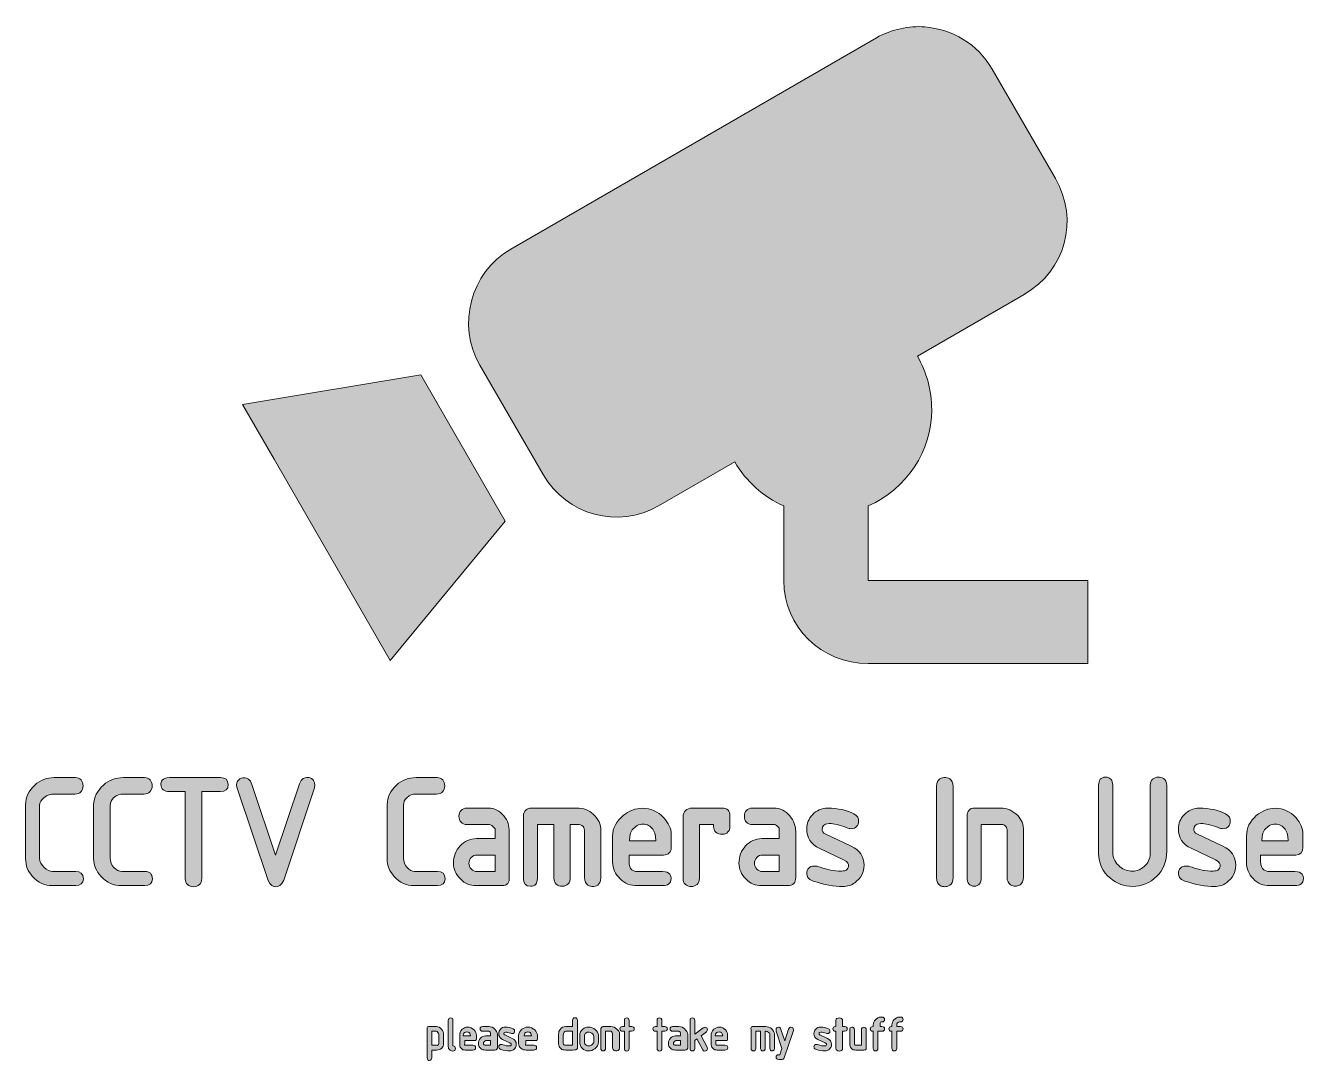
# Model space of a CAD drawing. Header units: inches. Extents: x 29 to 221, y -190 to -34.
import ezdxf

# ---------------------------------------------------------------- set-up
doc = ezdxf.new("R2010")
doc.units = ezdxf.units.IN
doc.header["$MEASUREMENT"] = 0
doc.layers.add('Layer 1', color=7, linetype='Continuous')

# ---------------------------------------------------------------- blocks, each defined once
blk = doc.blocks.new('block 2')
at = {"layer": 'Layer 1', "true_color": 0xffffff}
h = blk.add_hatch(color=7, dxfattribs=at)
h.dxf.hatch_style = 2
h.paths.add_polyline_path([(88.3, -86.6), (61.5, -91.05), (66.26, -99.3), (78.96, -121.27), (83.73, -129.53), (101, -108.57)])
edge = h.paths.add_edge_path()
edge.add_spline(control_points=[(164.05, -34.35), (161.64, -34.15), (159.1, -34.72), (156.75, -35.99), (156.75, -35.99), (101.82, -67.74), (101.82, -67.74), (95.73, -71.29), (93.7, -79.17), (97.19, -85.14), (97.19, -85.14), (106.71, -101.59), (106.71, -101.59), (110.2, -107.75), (117.96, -109.78), (124.04, -106.28), (124.04, -106.28), (135.48, -99.69), (135.48, -99.69), (137.19, -102.6), (139.73, -104.95), (142.84, -106.28), (142.84, -106.28), (142.84, -117.53), (142.84, -117.53), (142.84, -124.45), (148.49, -129.97), (155.54, -129.97), (155.54, -129.97), (188.5, -129.97), (188.5, -129.97), (188.5, -129.97), (188.5, -117.53), (188.5, -117.53), (188.5, -117.53), (155.54, -117.53), (155.54, -117.53), (155.54, -117.53), (155.54, -106.28), (155.54, -106.28), (161.32, -103.75), (165.07, -98.03), (165.07, -91.87), (165.07, -88.95), (164.3, -86.22), (162.91, -83.81), (162.91, -83.81), (178.97, -74.53), (178.97, -74.53), (185.14, -70.98), (187.23, -63.3), (183.67, -57.14), (183.67, -57.14), (174.15, -40.7), (174.15, -40.7), (171.99, -36.88), (168.11, -34.72), (164.05, -34.35)], knot_values=[0, 0, 0, 0, 0.352778, 0.352778, 0.352778, 0.705556, 0.705556, 0.705556, 1.058333, 1.058333, 1.058333, 1.411111, 1.411111, 1.411111, 1.763889, 1.763889, 1.763889, 2.116667, 2.116667, 2.116667, 2.469444, 2.469444, 2.469444, 2.822222, 2.822222, 2.822222, 3.175, 3.175, 3.175, 3.527778, 3.527778, 3.527778, 3.880556, 3.880556, 3.880556, 4.233333, 4.233333, 4.233333, 4.586111, 4.586111, 4.586111, 4.938889, 4.938889, 4.938889, 5.291667, 5.291667, 5.291667, 5.644444, 5.644444, 5.644444, 5.997222, 5.997222, 5.997222, 6.35, 6.35, 6.35, 6.702778, 6.702778, 6.702778, 6.702778], degree=3, periodic=0)
edge.add_line((164.05, -34.35), (164.05, -34.35))
at = {"layer": 'Layer 1', "lineweight": 0}
blk.add_lwpolyline([(88.3, -86.6), (61.5, -91.05), (66.26, -99.3), (78.96, -121.27), (83.73, -129.53), (101, -108.57), (88.3, -86.6)], dxfattribs=at)
blk.add_open_spline([(164.05, -34.35), (161.64, -34.15), (159.1, -34.72), (156.75, -35.99), (156.75, -35.99), (101.82, -67.74), (101.82, -67.74), (95.73, -71.29), (93.7, -79.17), (97.19, -85.14), (97.19, -85.14), (106.71, -101.59), (106.71, -101.59), (110.2, -107.75), (117.96, -109.78), (124.04, -106.28), (124.04, -106.28), (135.48, -99.69), (135.48, -99.69), (137.19, -102.6), (139.73, -104.95), (142.84, -106.28), (142.84, -106.28), (142.84, -117.53), (142.84, -117.53), (142.84, -124.45), (148.49, -129.97), (155.54, -129.97), (155.54, -129.97), (188.5, -129.97), (188.5, -129.97), (188.5, -129.97), (188.5, -117.53), (188.5, -117.53), (188.5, -117.53), (155.54, -117.53), (155.54, -117.53), (155.54, -117.53), (155.54, -106.28), (155.54, -106.28), (161.32, -103.75), (165.07, -98.03), (165.07, -91.87), (165.07, -88.95), (164.3, -86.22), (162.91, -83.81), (162.91, -83.81), (178.97, -74.53), (178.97, -74.53), (185.14, -70.98), (187.23, -63.3), (183.67, -57.14), (183.67, -57.14), (174.15, -40.7), (174.15, -40.7), (171.99, -36.88), (168.11, -34.72), (164.05, -34.35)], degree=3, knots=[0, 0, 0, 0, 1, 1, 1, 2, 2, 2, 3, 3, 3, 4, 4, 4, 5, 5, 5, 6, 6, 6, 7, 7, 7, 8, 8, 8, 9, 9, 9, 10, 10, 10, 11, 11, 11, 12, 12, 12, 13, 13, 13, 14, 14, 14, 15, 15, 15, 16, 16, 16, 17, 17, 17, 18, 18, 18, 19, 19, 19, 19], dxfattribs=at)
blk = doc.blocks.new('block 3')
at = {"layer": 'Layer 1', "true_color": 0xffffff}
h = blk.add_hatch(color=7, dxfattribs=at)
h.dxf.hatch_style = 2
edge = h.paths.add_edge_path()
edge.add_spline(control_points=[(32.93, -163.34), (31.87, -163.34), (30.83, -162.9), (29.92, -161.9), (29.29, -161.2), (28.93, -160.36), (28.93, -159.29), (28.93, -159.29), (28.93, -151.19), (28.93, -151.19), (28.93, -150.05), (29.43, -149.08), (30.32, -148.24), (31.14, -147.47), (32.15, -147.11), (33.24, -147.11), (33.24, -147.11), (36.41, -147.11), (36.41, -147.11), (37.13, -147.11), (37.57, -147.6), (37.57, -148.34), (37.57, -149.08), (37.11, -149.58), (36.34, -149.58), (36.34, -149.58), (33.23, -149.58), (33.23, -149.58), (32.75, -149.58), (32.15, -149.7), (31.68, -150.14), (31.35, -150.45), (31.04, -150.77), (31.04, -151.31), (31.04, -151.31), (31.04, -159.2), (31.04, -159.2), (31.04, -159.75), (31.36, -160.22), (31.73, -160.62), (32.11, -161.02), (32.62, -161.22), (32.99, -161.22), (32.99, -161.22), (36.47, -161.22), (36.47, -161.22), (37.18, -161.22), (37.61, -161.58), (37.61, -162.3), (37.61, -163), (37.18, -163.34), (36.46, -163.34), (36.46, -163.34), (32.93, -163.34), (32.93, -163.34)], knot_values=[0, 0, 0, 0, 1, 1, 1, 2, 2, 2, 3, 3, 3, 4, 4, 4, 5, 5, 5, 6, 6, 6, 7, 7, 7, 8, 8, 8, 9, 9, 9, 10, 10, 10, 11, 11, 11, 12, 12, 12, 13, 13, 13, 14, 14, 14, 15, 15, 15, 16, 16, 16, 17, 17, 17, 18, 18, 18, 18], degree=3, periodic=1)
h = blk.add_hatch(color=7, dxfattribs=at)
h.dxf.hatch_style = 2
edge = h.paths.add_edge_path()
edge.add_spline(control_points=[(43.31, -163.34), (42.24, -163.34), (41.13, -162.9), (40.23, -161.9), (39.6, -161.2), (39.16, -160.36), (39.16, -159.29), (39.16, -159.29), (39.16, -151.19), (39.16, -151.19), (39.16, -150.05), (39.73, -149.08), (40.62, -148.24), (41.44, -147.47), (42.53, -147.11), (43.62, -147.11), (43.62, -147.11), (46.78, -147.11), (46.78, -147.11), (47.51, -147.11), (47.95, -147.6), (47.95, -148.34), (47.95, -149.08), (47.49, -149.58), (46.72, -149.58), (46.72, -149.58), (43.61, -149.58), (43.61, -149.58), (43.13, -149.58), (42.63, -149.7), (42.16, -150.14), (41.83, -150.45), (41.63, -150.77), (41.63, -151.31), (41.63, -151.31), (41.63, -159.2), (41.63, -159.2), (41.63, -159.75), (41.84, -160.22), (42.21, -160.62), (42.59, -161.02), (42.99, -161.22), (43.37, -161.22), (43.37, -161.22), (46.84, -161.22), (46.84, -161.22), (47.56, -161.22), (47.99, -161.58), (47.99, -162.3), (47.99, -163), (47.56, -163.34), (46.83, -163.34), (46.83, -163.34), (43.31, -163.34), (43.31, -163.34)], knot_values=[0, 0, 0, 0, 1, 1, 1, 2, 2, 2, 3, 3, 3, 4, 4, 4, 5, 5, 5, 6, 6, 6, 7, 7, 7, 8, 8, 8, 9, 9, 9, 10, 10, 10, 11, 11, 11, 12, 12, 12, 13, 13, 13, 14, 14, 14, 15, 15, 15, 16, 16, 16, 17, 17, 17, 18, 18, 18, 18], degree=3, periodic=1)
h = blk.add_hatch(color=7, dxfattribs=at)
h.dxf.hatch_style = 2
edge = h.paths.add_edge_path()
edge.add_spline(control_points=[(54.15, -163.5), (53.43, -163.5), (52.92, -163.05), (52.92, -162.3), (52.92, -162.3), (52.92, -149.22), (52.92, -149.22), (52.92, -149.22), (50.54, -149.22), (50.54, -149.22), (49.74, -149.22), (49.26, -148.87), (49.26, -148.13), (49.26, -147.8), (49.38, -147.11), (50.56, -147.11), (50.56, -147.11), (58.22, -147.11), (58.22, -147.11), (58.94, -147.11), (59.37, -147.44), (59.37, -148.16), (59.37, -148.88), (58.95, -149.22), (58.24, -149.22), (58.24, -149.22), (55.39, -149.22), (55.39, -149.22), (55.39, -149.22), (55.39, -162.28), (55.39, -162.28), (55.39, -163.05), (54.87, -163.5), (54.15, -163.5)], knot_values=[0, 0, 0, 0, 1, 1, 1, 2, 2, 2, 3, 3, 3, 4, 4, 4, 5, 5, 5, 6, 6, 6, 7, 7, 7, 8, 8, 8, 9, 9, 9, 10, 10, 10, 11, 11, 11, 11], degree=3, periodic=1)
h = blk.add_hatch(color=7, dxfattribs=at)
h.dxf.hatch_style = 2
edge = h.paths.add_edge_path()
edge.add_spline(control_points=[(66.51, -163.5), (66.16, -163.5), (65.67, -163.34), (65.4, -162.55), (65.4, -162.55), (60.72, -148.68), (60.72, -148.68), (60.66, -148.51), (60.63, -148.35), (60.63, -148.21), (60.63, -147.54), (61.09, -147.14), (61.85, -147.14), (62.2, -147.14), (62.67, -147.31), (62.94, -148.13), (62.94, -148.13), (66.49, -158.74), (66.49, -158.74), (66.49, -158.74), (70.09, -148.05), (70.09, -148.05), (70.37, -147.22), (70.91, -147.09), (71.21, -147.09), (71.94, -147.09), (72.38, -147.51), (72.38, -148.22), (72.38, -148.39), (72.34, -148.59), (72.27, -148.82), (72.27, -148.82), (67.71, -162.52), (67.71, -162.52), (67.43, -163.37), (66.84, -163.5), (66.51, -163.5)], knot_values=[0, 0, 0, 0, 1, 1, 1, 2, 2, 2, 3, 3, 3, 4, 4, 4, 5, 5, 5, 6, 6, 6, 7, 7, 7, 8, 8, 8, 9, 9, 9, 10, 10, 10, 11, 11, 11, 12, 12, 12, 12], degree=3, periodic=1)
h = blk.add_hatch(color=7, dxfattribs=at)
h.dxf.hatch_style = 2
edge = h.paths.add_edge_path()
edge.add_spline(control_points=[(87.28, -163.34), (86.21, -163.34), (85.16, -162.9), (84.26, -161.9), (83.63, -161.2), (83.26, -160.36), (83.26, -159.29), (83.26, -159.29), (83.26, -151.19), (83.26, -151.19), (83.26, -150.05), (83.76, -149.08), (84.65, -148.24), (85.47, -147.47), (86.49, -147.11), (87.59, -147.11), (87.59, -147.11), (90.75, -147.11), (90.75, -147.11), (91.48, -147.11), (91.91, -147.6), (91.91, -148.34), (91.91, -149.08), (91.45, -149.58), (90.69, -149.58), (90.69, -149.58), (87.58, -149.58), (87.58, -149.58), (87.1, -149.58), (86.66, -149.7), (86.19, -150.14), (85.86, -150.45), (85.72, -150.77), (85.72, -151.31), (85.72, -151.31), (85.72, -159.2), (85.72, -159.2), (85.72, -159.75), (85.88, -160.22), (86.24, -160.62), (86.62, -161.02), (86.96, -161.22), (87.34, -161.22), (87.34, -161.22), (90.81, -161.22), (90.81, -161.22), (91.53, -161.22), (91.95, -161.58), (91.95, -162.3), (91.95, -163), (91.52, -163.34), (90.8, -163.34), (90.8, -163.34), (87.28, -163.34), (87.28, -163.34)], knot_values=[0, 0, 0, 0, 1, 1, 1, 2, 2, 2, 3, 3, 3, 4, 4, 4, 5, 5, 5, 6, 6, 6, 7, 7, 7, 8, 8, 8, 9, 9, 9, 10, 10, 10, 11, 11, 11, 12, 12, 12, 13, 13, 13, 14, 14, 14, 15, 15, 15, 16, 16, 16, 17, 17, 17, 18, 18, 18, 18], degree=3, periodic=1)
h = blk.add_hatch(color=7, dxfattribs=at)
h.dxf.hatch_style = 2
edge = h.paths.add_edge_path()
edge.add_spline(control_points=[(167.04, -163.5), (166.68, -163.5), (165.81, -163.37), (165.81, -162.13), (165.81, -162.13), (165.81, -148.42), (165.81, -148.42), (165.81, -147.22), (166.68, -147.09), (167.04, -147.09), (167.4, -147.09), (168.27, -147.23), (168.27, -148.46), (168.27, -148.46), (168.27, -162.11), (168.27, -162.11), (168.27, -163.37), (167.4, -163.5), (167.04, -163.5)], knot_values=[0, 0, 0, 0, 1, 1, 1, 2, 2, 2, 3, 3, 3, 4, 4, 4, 5, 5, 5, 6, 6, 6, 6], degree=3, periodic=1)
h = blk.add_hatch(color=7, dxfattribs=at)
h.dxf.hatch_style = 2
edge = h.paths.add_edge_path()
edge.add_spline(control_points=[(195.23, -163.45), (194, -163.45), (192.87, -163.04), (191.91, -162.24), (190.76, -161.28), (190.15, -160.02), (190.15, -158.5), (190.15, -158.5), (190.15, -148.25), (190.15, -148.25), (190.15, -147.49), (190.47, -147.04), (191.17, -147.04), (191.92, -147.04), (192.26, -147.49), (192.26, -148.25), (192.26, -148.25), (192.26, -158.26), (192.26, -158.26), (192.26, -159.25), (192.7, -159.98), (193.35, -160.49), (193.94, -160.95), (194.58, -161.17), (195.19, -161.17), (195.95, -161.17), (196.59, -160.87), (197.21, -160.25), (197.7, -159.77), (197.91, -159.1), (197.91, -158.21), (197.91, -158.21), (197.91, -148.25), (197.91, -148.25), (197.91, -147.49), (198.42, -147.04), (199.15, -147.04), (199.5, -147.04), (200.38, -147.17), (200.38, -148.35), (200.38, -148.35), (200.38, -158.15), (200.38, -158.15), (200.38, -159.72), (199.87, -161), (198.89, -161.93), (197.84, -162.94), (196.6, -163.45), (195.23, -163.45)], knot_values=[0, 0, 0, 0, 1, 1, 1, 2, 2, 2, 3, 3, 3, 4, 4, 4, 5, 5, 5, 6, 6, 6, 7, 7, 7, 8, 8, 8, 9, 9, 9, 10, 10, 10, 11, 11, 11, 12, 12, 12, 13, 13, 13, 14, 14, 14, 15, 15, 15, 16, 16, 16, 16], degree=3, periodic=1)
h = blk.add_hatch(color=7, dxfattribs=at)
h.dxf.hatch_style = 2
edge = h.paths.add_edge_path()
edge.add_spline(control_points=[(96.62, -163.34), (95.73, -163.34), (94.93, -163.06), (94.25, -162.34), (93.57, -161.64), (93.22, -160.86), (93.22, -159.96), (93.22, -158.97), (93.55, -158.06), (94.21, -157.38), (94.86, -156.69), (95.69, -156.28), (96.66, -156.28), (96.66, -156.28), (99.48, -156.28), (99.48, -156.28), (99.48, -156.28), (99.48, -154.94), (99.48, -154.94), (99.48, -154.79), (99.36, -154.66), (99.14, -154.44), (98.91, -154.21), (98.66, -154.16), (98.39, -154.16), (98.39, -154.16), (95.21, -154.16), (95.21, -154.16), (94.48, -154.16), (94.04, -153.65), (94.04, -152.92), (94.04, -152.2), (94.48, -151.69), (95.21, -151.69), (95.21, -151.69), (98.43, -151.69), (98.43, -151.69), (99.44, -151.69), (100.15, -152.1), (100.79, -152.86), (101.4, -153.59), (101.6, -154.39), (101.6, -155.18), (101.6, -155.18), (101.6, -162.13), (101.6, -162.13), (101.6, -162.53), (101.6, -162.77), (101.38, -163.02), (101.14, -163.28), (100.93, -163.34), (100.55, -163.34), (100.55, -163.34), (96.62, -163.34), (96.62, -163.34)], knot_values=[0, 0, 0, 0, 1, 1, 1, 2, 2, 2, 3, 3, 3, 4, 4, 4, 5, 5, 5, 6, 6, 6, 7, 7, 7, 8, 8, 8, 9, 9, 9, 10, 10, 10, 11, 11, 11, 12, 12, 12, 13, 13, 13, 14, 14, 14, 15, 15, 15, 16, 16, 16, 17, 17, 17, 18, 18, 18, 18], degree=3, periodic=1)
edge = h.paths.add_edge_path()
edge.add_spline(control_points=[(96.87, -158.75), (96.41, -158.75), (96.09, -158.86), (95.89, -159.11), (95.66, -159.38), (95.55, -159.66), (95.55, -159.98), (95.55, -160.33), (95.66, -160.63), (95.91, -160.84), (96.16, -161.07), (96.43, -161.22), (96.72, -161.22), (96.72, -161.22), (99.48, -161.22), (99.48, -161.22), (99.48, -161.22), (99.48, -158.75), (99.48, -158.75), (99.48, -158.75), (96.87, -158.75), (96.87, -158.75)], knot_values=[0, 0, 0, 0, 1, 1, 1, 2, 2, 2, 3, 3, 3, 4, 4, 4, 5, 5, 5, 6, 6, 6, 7, 7, 7, 7], degree=3, periodic=1)
h = blk.add_hatch(color=7, dxfattribs=at)
h.dxf.hatch_style = 2
edge = h.paths.add_edge_path()
edge.add_spline(control_points=[(114.16, -163.46), (113.8, -163.46), (112.89, -163.33), (112.89, -162.12), (112.89, -162.12), (112.89, -155.24), (112.89, -155.24), (112.89, -154.87), (112.9, -154.67), (112.69, -154.47), (112.42, -154.22), (112.21, -154.16), (111.81, -154.16), (111.81, -154.16), (110.77, -154.16), (110.77, -154.16), (110.77, -154.16), (110.77, -162.13), (110.77, -162.13), (110.77, -162.94), (110.29, -163.43), (109.58, -163.43), (108.82, -163.43), (108.3, -162.97), (108.3, -162.2), (108.3, -162.2), (108.3, -154.16), (108.3, -154.16), (108.3, -154.16), (105.83, -154.16), (105.83, -154.16), (105.83, -154.16), (105.83, -162.25), (105.83, -162.25), (105.83, -163), (105.49, -163.44), (104.77, -163.44), (104.06, -163.44), (103.72, -163.02), (103.72, -162.3), (103.72, -162.3), (103.72, -152.86), (103.72, -152.86), (103.72, -152.51), (103.86, -152.2), (104.12, -151.95), (104.3, -151.78), (104.59, -151.69), (104.98, -151.69), (104.98, -151.69), (111.76, -151.69), (111.76, -151.69), (112.75, -151.69), (113.56, -152), (114.22, -152.61), (115, -153.31), (115.36, -154.15), (115.36, -155.08), (115.36, -155.08), (115.36, -162.15), (115.36, -162.15), (115.36, -163.33), (114.5, -163.46), (114.16, -163.46)], knot_values=[0, 0, 0, 0, 1, 1, 1, 2, 2, 2, 3, 3, 3, 4, 4, 4, 5, 5, 5, 6, 6, 6, 7, 7, 7, 8, 8, 8, 9, 9, 9, 10, 10, 10, 11, 11, 11, 12, 12, 12, 13, 13, 13, 14, 14, 14, 15, 15, 15, 16, 16, 16, 17, 17, 17, 18, 18, 18, 19, 19, 19, 20, 20, 20, 21, 21, 21, 21], degree=3, periodic=1)
h = blk.add_hatch(color=7, dxfattribs=at)
h.dxf.hatch_style = 2
edge = h.paths.add_edge_path()
edge.add_spline(control_points=[(120.81, -163.34), (119.87, -163.34), (118.94, -163.04), (118.23, -162.29), (117.56, -161.58), (117.12, -160.81), (117.12, -159.83), (117.12, -159.83), (117.12, -155.89), (117.12, -155.89), (117.12, -154.68), (117.72, -153.64), (118.71, -152.81), (119.57, -152.09), (120.58, -151.72), (121.61, -151.72), (122.85, -151.72), (123.96, -152.2), (124.82, -153.15), (125.53, -153.92), (125.94, -154.75), (125.94, -155.62), (125.94, -155.62), (125.94, -157.58), (125.94, -157.58), (125.94, -158.3), (125.48, -158.75), (124.79, -158.75), (124.79, -158.75), (119.59, -158.75), (119.59, -158.75), (119.59, -158.75), (119.59, -159.69), (119.59, -159.69), (119.59, -161.01), (120.26, -161.22), (120.85, -161.22), (120.85, -161.22), (124.61, -161.22), (124.61, -161.22), (125.79, -161.22), (125.92, -161.94), (125.92, -162.29), (125.92, -163), (125.43, -163.34), (124.62, -163.34), (124.62, -163.34), (120.81, -163.34), (120.81, -163.34)], knot_values=[0, 0, 0, 0, 1, 1, 1, 2, 2, 2, 3, 3, 3, 4, 4, 4, 5, 5, 5, 6, 6, 6, 7, 7, 7, 8, 8, 8, 9, 9, 9, 10, 10, 10, 11, 11, 11, 12, 12, 12, 13, 13, 13, 14, 14, 14, 15, 15, 15, 16, 16, 16, 16], degree=3, periodic=1)
edge = h.paths.add_edge_path()
edge.add_spline(control_points=[(123.6, -156.63), (123.56, -155.57), (123.42, -155.21), (123.17, -154.87), (122.81, -154.38), (122.33, -154.1), (121.69, -154.1), (121.07, -154.1), (120.55, -154.42), (120.08, -154.94), (119.91, -155.13), (119.71, -155.57), (119.67, -156.63), (119.67, -156.63), (123.6, -156.63), (123.6, -156.63)], knot_values=[0, 0, 0, 0, 1, 1, 1, 2, 2, 2, 3, 3, 3, 4, 4, 4, 5, 5, 5, 5], degree=3, periodic=1)
h = blk.add_hatch(color=7, dxfattribs=at)
h.dxf.hatch_style = 2
edge = h.paths.add_edge_path()
edge.add_spline(control_points=[(128.91, -163.47), (128.2, -163.47), (127.71, -163), (127.71, -162.22), (127.71, -162.22), (127.71, -152.98), (127.71, -152.98), (127.71, -152.2), (128.28, -151.69), (129.08, -151.69), (129.08, -151.69), (133.58, -151.69), (133.58, -151.69), (134.37, -151.69), (134.76, -152.15), (134.76, -152.85), (134.76, -152.85), (134.76, -154.37), (134.76, -154.37), (134.76, -155.53), (133.85, -155.63), (133.6, -155.63), (132.83, -155.63), (132.29, -155.17), (132.29, -154.42), (132.29, -154.42), (132.29, -154.16), (132.29, -154.16), (132.29, -154.16), (130.17, -154.16), (130.17, -154.16), (130.17, -154.16), (130.17, -162.25), (130.17, -162.25), (130.17, -163.02), (129.66, -163.47), (128.91, -163.47)], knot_values=[0, 0, 0, 0, 1, 1, 1, 2, 2, 2, 3, 3, 3, 4, 4, 4, 5, 5, 5, 6, 6, 6, 7, 7, 7, 8, 8, 8, 9, 9, 9, 10, 10, 10, 11, 11, 11, 12, 12, 12, 12], degree=3, periodic=1)
h = blk.add_hatch(color=7, dxfattribs=at)
h.dxf.hatch_style = 2
edge = h.paths.add_edge_path()
edge.add_spline(control_points=[(139.51, -163.34), (138.62, -163.34), (137.82, -163.06), (137.14, -162.34), (136.46, -161.64), (136.11, -160.86), (136.11, -159.96), (136.11, -158.97), (136.44, -158.06), (137.1, -157.38), (137.75, -156.69), (138.58, -156.28), (139.55, -156.28), (139.55, -156.28), (142.17, -156.28), (142.17, -156.28), (142.17, -156.28), (142.17, -154.94), (142.17, -154.94), (142.17, -154.79), (142.15, -154.66), (141.93, -154.44), (141.7, -154.21), (141.55, -154.16), (141.28, -154.16), (141.28, -154.16), (138.1, -154.16), (138.1, -154.16), (137.37, -154.16), (136.93, -153.65), (136.93, -152.92), (136.93, -152.2), (137.37, -151.69), (138.1, -151.69), (138.1, -151.69), (141.32, -151.69), (141.32, -151.69), (142.33, -151.69), (143.12, -152.1), (143.75, -152.86), (144.37, -153.59), (144.64, -154.39), (144.64, -155.18), (144.64, -155.18), (144.64, -162.13), (144.64, -162.13), (144.64, -162.53), (144.57, -162.77), (144.34, -163.02), (144.11, -163.28), (143.82, -163.34), (143.44, -163.34), (143.44, -163.34), (139.51, -163.34), (139.51, -163.34)], knot_values=[0, 0, 0, 0, 1, 1, 1, 2, 2, 2, 3, 3, 3, 4, 4, 4, 5, 5, 5, 6, 6, 6, 7, 7, 7, 8, 8, 8, 9, 9, 9, 10, 10, 10, 11, 11, 11, 12, 12, 12, 13, 13, 13, 14, 14, 14, 15, 15, 15, 16, 16, 16, 17, 17, 17, 18, 18, 18, 18], degree=3, periodic=1)
edge = h.paths.add_edge_path()
edge.add_spline(control_points=[(139.76, -158.75), (139.31, -158.75), (138.99, -158.86), (138.78, -159.11), (138.55, -159.38), (138.44, -159.66), (138.44, -159.98), (138.44, -160.33), (138.56, -160.63), (138.8, -160.84), (139.05, -161.07), (139.32, -161.22), (139.61, -161.22), (139.61, -161.22), (142.17, -161.22), (142.17, -161.22), (142.17, -161.22), (142.17, -158.75), (142.17, -158.75), (142.17, -158.75), (139.76, -158.75), (139.76, -158.75)], knot_values=[0, 0, 0, 0, 1, 1, 1, 2, 2, 2, 3, 3, 3, 4, 4, 4, 5, 5, 5, 6, 6, 6, 7, 7, 7, 7], degree=3, periodic=1)
h = blk.add_hatch(color=7, dxfattribs=at)
h.dxf.hatch_style = 2
edge = h.paths.add_edge_path()
edge.add_spline(control_points=[(151.72, -163.46), (150.41, -163.46), (148.9, -163.19), (147.25, -162.65), (146.43, -162.39), (146.3, -161.85), (146.3, -161.55), (146.3, -160.82), (146.71, -160.39), (147.39, -160.39), (147.7, -160.39), (148.03, -160.45), (148.36, -160.58), (149.34, -160.96), (150.4, -161.15), (151.5, -161.15), (151.91, -161.15), (152.11, -161.07), (152.21, -161.01), (152.46, -160.85), (152.58, -160.61), (152.58, -160.27), (152.58, -160.16), (152.58, -159.82), (151.84, -159.47), (151.84, -159.47), (148.18, -157.73), (148.18, -157.73), (146.94, -157.13), (146.3, -156.14), (146.3, -154.77), (146.3, -153.97), (146.59, -153.27), (147.15, -152.68), (147.75, -152.04), (148.53, -151.71), (149.46, -151.71), (151.02, -151.71), (152.34, -152), (153.38, -152.56), (153.97, -152.87), (154.09, -153.29), (154.09, -153.58), (154.09, -154.34), (153.67, -154.79), (152.98, -154.79), (152.8, -154.79), (152.57, -154.73), (152.24, -154.61), (151.25, -154.22), (150.38, -154.02), (149.67, -154.02), (148.74, -154.02), (148.61, -154.44), (148.61, -154.89), (148.61, -155.12), (148.67, -155.4), (149.16, -155.63), (149.16, -155.63), (152.97, -157.42), (152.97, -157.42), (154.25, -158), (154.9, -158.96), (154.9, -160.28), (154.9, -161.32), (154.43, -162.21), (153.51, -162.91), (153.03, -163.28), (152.43, -163.46), (151.72, -163.46)], knot_values=[0, 0, 0, 0, 1, 1, 1, 2, 2, 2, 3, 3, 3, 4, 4, 4, 5, 5, 5, 6, 6, 6, 7, 7, 7, 8, 8, 8, 9, 9, 9, 10, 10, 10, 11, 11, 11, 12, 12, 12, 13, 13, 13, 14, 14, 14, 15, 15, 15, 16, 16, 16, 17, 17, 17, 18, 18, 18, 19, 19, 19, 20, 20, 20, 21, 21, 21, 22, 22, 22, 23, 23, 23, 23], degree=3, periodic=1)
h = blk.add_hatch(color=7, dxfattribs=at)
h.dxf.hatch_style = 2
edge = h.paths.add_edge_path()
edge.add_spline(control_points=[(177.65, -163.43), (177.3, -163.43), (176.39, -163.29), (176.39, -162.02), (176.39, -162.02), (176.39, -155.23), (176.39, -155.23), (176.39, -154.84), (176.4, -154.62), (176.22, -154.46), (175.97, -154.22), (175.81, -154.16), (175.53, -154.16), (175.53, -154.16), (172.51, -154.16), (172.51, -154.16), (172.51, -154.16), (172.51, -162.15), (172.51, -162.15), (172.51, -162.94), (172.16, -163.42), (171.46, -163.42), (170.75, -163.42), (170.39, -162.95), (170.39, -162.16), (170.39, -162.16), (170.39, -152.89), (170.39, -152.89), (170.39, -152.15), (170.77, -151.69), (171.5, -151.69), (171.5, -151.69), (175.48, -151.69), (175.48, -151.69), (176.42, -151.69), (177.25, -152.08), (178, -152.82), (178.58, -153.4), (178.86, -154.17), (178.86, -155.1), (178.86, -155.1), (178.86, -162.04), (178.86, -162.04), (178.86, -163.29), (177.99, -163.43), (177.65, -163.43)], knot_values=[0, 0, 0, 0, 1, 1, 1, 2, 2, 2, 3, 3, 3, 4, 4, 4, 5, 5, 5, 6, 6, 6, 7, 7, 7, 8, 8, 8, 9, 9, 9, 10, 10, 10, 11, 11, 11, 12, 12, 12, 13, 13, 13, 14, 14, 14, 15, 15, 15, 15], degree=3, periodic=1)
h = blk.add_hatch(color=7, dxfattribs=at)
h.dxf.hatch_style = 2
edge = h.paths.add_edge_path()
edge.add_spline(control_points=[(207.56, -163.46), (206.25, -163.46), (204.74, -163.19), (203.09, -162.65), (202.27, -162.39), (202.14, -161.85), (202.14, -161.55), (202.14, -160.82), (202.55, -160.39), (203.23, -160.39), (203.54, -160.39), (203.87, -160.45), (204.2, -160.58), (205.18, -160.96), (206.24, -161.15), (207.34, -161.15), (207.75, -161.15), (207.95, -161.07), (208.05, -161.01), (208.3, -160.85), (208.42, -160.61), (208.42, -160.27), (208.42, -160.16), (208.42, -159.82), (207.69, -159.47), (207.69, -159.47), (204.03, -157.73), (204.03, -157.73), (202.78, -157.13), (202.14, -156.14), (202.14, -154.77), (202.14, -153.97), (202.43, -153.27), (202.99, -152.68), (203.6, -152.04), (204.37, -151.71), (205.3, -151.71), (206.86, -151.71), (208.18, -152), (209.22, -152.56), (209.81, -152.87), (209.93, -153.29), (209.93, -153.58), (209.93, -154.34), (209.52, -154.79), (208.82, -154.79), (208.64, -154.79), (208.41, -154.73), (208.09, -154.61), (207.09, -154.22), (206.22, -154.02), (205.51, -154.02), (204.58, -154.02), (204.45, -154.44), (204.45, -154.89), (204.45, -155.12), (204.52, -155.4), (205, -155.63), (205, -155.63), (208.81, -157.42), (208.81, -157.42), (210.09, -158), (210.74, -158.96), (210.74, -160.28), (210.74, -161.32), (210.27, -162.21), (209.35, -162.91), (208.87, -163.28), (208.27, -163.46), (207.56, -163.46)], knot_values=[0, 0, 0, 0, 1, 1, 1, 2, 2, 2, 3, 3, 3, 4, 4, 4, 5, 5, 5, 6, 6, 6, 7, 7, 7, 8, 8, 8, 9, 9, 9, 10, 10, 10, 11, 11, 11, 12, 12, 12, 13, 13, 13, 14, 14, 14, 15, 15, 15, 16, 16, 16, 17, 17, 17, 18, 18, 18, 19, 19, 19, 20, 20, 20, 21, 21, 21, 22, 22, 22, 23, 23, 23, 23], degree=3, periodic=1)
h = blk.add_hatch(color=7, dxfattribs=at)
h.dxf.hatch_style = 2
edge = h.paths.add_edge_path()
edge.add_spline(control_points=[(215.82, -163.34), (214.87, -163.34), (214.06, -163.04), (213.35, -162.29), (212.68, -161.58), (212.37, -160.81), (212.37, -159.83), (212.37, -159.83), (212.37, -155.89), (212.37, -155.89), (212.37, -154.68), (212.85, -153.64), (213.84, -152.81), (214.7, -152.09), (215.64, -151.72), (216.68, -151.72), (217.91, -151.72), (218.94, -152.2), (219.8, -153.15), (220.51, -153.92), (220.84, -154.75), (220.84, -155.62), (220.84, -155.62), (220.84, -157.58), (220.84, -157.58), (220.84, -158.3), (220.48, -158.75), (219.79, -158.75), (219.79, -158.75), (214.49, -158.75), (214.49, -158.75), (214.49, -158.75), (214.49, -159.69), (214.49, -159.69), (214.49, -161.01), (215.26, -161.22), (215.86, -161.22), (215.86, -161.22), (219.61, -161.22), (219.61, -161.22), (220.79, -161.22), (220.92, -161.94), (220.92, -162.29), (220.92, -163), (220.43, -163.34), (219.62, -163.34), (219.62, -163.34), (215.82, -163.34), (215.82, -163.34)], knot_values=[0, 0, 0, 0, 1, 1, 1, 2, 2, 2, 3, 3, 3, 4, 4, 4, 5, 5, 5, 6, 6, 6, 7, 7, 7, 8, 8, 8, 9, 9, 9, 10, 10, 10, 11, 11, 11, 12, 12, 12, 13, 13, 13, 14, 14, 14, 15, 15, 15, 16, 16, 16, 16], degree=3, periodic=1)
edge = h.paths.add_edge_path()
edge.add_spline(control_points=[(218.6, -156.63), (218.56, -155.57), (218.42, -155.21), (218.17, -154.87), (217.81, -154.38), (217.33, -154.1), (216.69, -154.1), (216.08, -154.1), (215.55, -154.42), (215.08, -154.94), (214.91, -155.13), (214.71, -155.57), (214.67, -156.63), (214.67, -156.63), (218.6, -156.63), (218.6, -156.63)], knot_values=[0, 0, 0, 0, 1, 1, 1, 2, 2, 2, 3, 3, 3, 4, 4, 4, 5, 5, 5, 5], degree=3, periodic=1)
at = {"layer": 'Layer 1', "lineweight": 0}
for points, knots in [([(32.93, -163.34), (31.87, -163.34), (30.83, -162.9), (29.92, -161.9), (29.29, -161.2), (28.93, -160.36), (28.93, -159.29), (28.93, -159.29), (28.93, -151.19), (28.93, -151.19), (28.93, -150.05), (29.43, -149.08), (30.32, -148.24), (31.14, -147.47), (32.15, -147.11), (33.24, -147.11), (33.24, -147.11), (36.41, -147.11), (36.41, -147.11), (37.13, -147.11), (37.57, -147.6), (37.57, -148.34), (37.57, -149.08), (37.11, -149.58), (36.34, -149.58), (36.34, -149.58), (33.23, -149.58), (33.23, -149.58), (32.75, -149.58), (32.15, -149.7), (31.68, -150.14), (31.35, -150.45), (31.04, -150.77), (31.04, -151.31), (31.04, -151.31), (31.04, -159.2), (31.04, -159.2), (31.04, -159.75), (31.36, -160.22), (31.73, -160.62), (32.11, -161.02), (32.62, -161.22), (32.99, -161.22), (32.99, -161.22), (36.47, -161.22), (36.47, -161.22), (37.18, -161.22), (37.61, -161.58), (37.61, -162.3), (37.61, -163), (37.18, -163.34), (36.46, -163.34), (36.46, -163.34), (32.93, -163.34), (32.93, -163.34)], [0, 0, 0, 0, 1, 1, 1, 2, 2, 2, 3, 3, 3, 4, 4, 4, 5, 5, 5, 6, 6, 6, 7, 7, 7, 8, 8, 8, 9, 9, 9, 10, 10, 10, 11, 11, 11, 12, 12, 12, 13, 13, 13, 14, 14, 14, 15, 15, 15, 16, 16, 16, 17, 17, 17, 18, 18, 18, 18]), ([(43.31, -163.34), (42.24, -163.34), (41.13, -162.9), (40.23, -161.9), (39.6, -161.2), (39.16, -160.36), (39.16, -159.29), (39.16, -159.29), (39.16, -151.19), (39.16, -151.19), (39.16, -150.05), (39.73, -149.08), (40.62, -148.24), (41.44, -147.47), (42.53, -147.11), (43.62, -147.11), (43.62, -147.11), (46.78, -147.11), (46.78, -147.11), (47.51, -147.11), (47.95, -147.6), (47.95, -148.34), (47.95, -149.08), (47.49, -149.58), (46.72, -149.58), (46.72, -149.58), (43.61, -149.58), (43.61, -149.58), (43.13, -149.58), (42.63, -149.7), (42.16, -150.14), (41.83, -150.45), (41.63, -150.77), (41.63, -151.31), (41.63, -151.31), (41.63, -159.2), (41.63, -159.2), (41.63, -159.75), (41.84, -160.22), (42.21, -160.62), (42.59, -161.02), (42.99, -161.22), (43.37, -161.22), (43.37, -161.22), (46.84, -161.22), (46.84, -161.22), (47.56, -161.22), (47.99, -161.58), (47.99, -162.3), (47.99, -163), (47.56, -163.34), (46.83, -163.34), (46.83, -163.34), (43.31, -163.34), (43.31, -163.34)], [0, 0, 0, 0, 1, 1, 1, 2, 2, 2, 3, 3, 3, 4, 4, 4, 5, 5, 5, 6, 6, 6, 7, 7, 7, 8, 8, 8, 9, 9, 9, 10, 10, 10, 11, 11, 11, 12, 12, 12, 13, 13, 13, 14, 14, 14, 15, 15, 15, 16, 16, 16, 17, 17, 17, 18, 18, 18, 18]), ([(54.15, -163.5), (53.43, -163.5), (52.92, -163.05), (52.92, -162.3), (52.92, -162.3), (52.92, -149.22), (52.92, -149.22), (52.92, -149.22), (50.54, -149.22), (50.54, -149.22), (49.74, -149.22), (49.26, -148.87), (49.26, -148.13), (49.26, -147.8), (49.38, -147.11), (50.56, -147.11), (50.56, -147.11), (58.22, -147.11), (58.22, -147.11), (58.94, -147.11), (59.37, -147.44), (59.37, -148.16), (59.37, -148.88), (58.95, -149.22), (58.24, -149.22), (58.24, -149.22), (55.39, -149.22), (55.39, -149.22), (55.39, -149.22), (55.39, -162.28), (55.39, -162.28), (55.39, -163.05), (54.87, -163.5), (54.15, -163.5)], [0, 0, 0, 0, 1, 1, 1, 2, 2, 2, 3, 3, 3, 4, 4, 4, 5, 5, 5, 6, 6, 6, 7, 7, 7, 8, 8, 8, 9, 9, 9, 10, 10, 10, 11, 11, 11, 11]), ([(66.51, -163.5), (66.16, -163.5), (65.67, -163.34), (65.4, -162.55), (65.4, -162.55), (60.72, -148.68), (60.72, -148.68), (60.66, -148.51), (60.63, -148.35), (60.63, -148.21), (60.63, -147.54), (61.09, -147.14), (61.85, -147.14), (62.2, -147.14), (62.67, -147.31), (62.94, -148.13), (62.94, -148.13), (66.49, -158.74), (66.49, -158.74), (66.49, -158.74), (70.09, -148.05), (70.09, -148.05), (70.37, -147.22), (70.91, -147.09), (71.21, -147.09), (71.94, -147.09), (72.38, -147.51), (72.38, -148.22), (72.38, -148.39), (72.34, -148.59), (72.27, -148.82), (72.27, -148.82), (67.71, -162.52), (67.71, -162.52), (67.43, -163.37), (66.84, -163.5), (66.51, -163.5)], [0, 0, 0, 0, 1, 1, 1, 2, 2, 2, 3, 3, 3, 4, 4, 4, 5, 5, 5, 6, 6, 6, 7, 7, 7, 8, 8, 8, 9, 9, 9, 10, 10, 10, 11, 11, 11, 12, 12, 12, 12]), ([(87.28, -163.34), (86.21, -163.34), (85.16, -162.9), (84.26, -161.9), (83.63, -161.2), (83.26, -160.36), (83.26, -159.29), (83.26, -159.29), (83.26, -151.19), (83.26, -151.19), (83.26, -150.05), (83.76, -149.08), (84.65, -148.24), (85.47, -147.47), (86.49, -147.11), (87.59, -147.11), (87.59, -147.11), (90.75, -147.11), (90.75, -147.11), (91.48, -147.11), (91.91, -147.6), (91.91, -148.34), (91.91, -149.08), (91.45, -149.58), (90.69, -149.58), (90.69, -149.58), (87.58, -149.58), (87.58, -149.58), (87.1, -149.58), (86.66, -149.7), (86.19, -150.14), (85.86, -150.45), (85.72, -150.77), (85.72, -151.31), (85.72, -151.31), (85.72, -159.2), (85.72, -159.2), (85.72, -159.75), (85.88, -160.22), (86.24, -160.62), (86.62, -161.02), (86.96, -161.22), (87.34, -161.22), (87.34, -161.22), (90.81, -161.22), (90.81, -161.22), (91.53, -161.22), (91.95, -161.58), (91.95, -162.3), (91.95, -163), (91.52, -163.34), (90.8, -163.34), (90.8, -163.34), (87.28, -163.34), (87.28, -163.34)], [0, 0, 0, 0, 1, 1, 1, 2, 2, 2, 3, 3, 3, 4, 4, 4, 5, 5, 5, 6, 6, 6, 7, 7, 7, 8, 8, 8, 9, 9, 9, 10, 10, 10, 11, 11, 11, 12, 12, 12, 13, 13, 13, 14, 14, 14, 15, 15, 15, 16, 16, 16, 17, 17, 17, 18, 18, 18, 18]), ([(167.04, -163.5), (166.68, -163.5), (165.81, -163.37), (165.81, -162.13), (165.81, -162.13), (165.81, -148.42), (165.81, -148.42), (165.81, -147.22), (166.68, -147.09), (167.04, -147.09), (167.4, -147.09), (168.27, -147.23), (168.27, -148.46), (168.27, -148.46), (168.27, -162.11), (168.27, -162.11), (168.27, -163.37), (167.4, -163.5), (167.04, -163.5)], [0, 0, 0, 0, 1, 1, 1, 2, 2, 2, 3, 3, 3, 4, 4, 4, 5, 5, 5, 6, 6, 6, 6]), ([(195.23, -163.45), (194, -163.45), (192.87, -163.04), (191.91, -162.24), (190.76, -161.28), (190.15, -160.02), (190.15, -158.5), (190.15, -158.5), (190.15, -148.25), (190.15, -148.25), (190.15, -147.49), (190.47, -147.04), (191.17, -147.04), (191.92, -147.04), (192.26, -147.49), (192.26, -148.25), (192.26, -148.25), (192.26, -158.26), (192.26, -158.26), (192.26, -159.25), (192.7, -159.98), (193.35, -160.49), (193.94, -160.95), (194.58, -161.17), (195.19, -161.17), (195.95, -161.17), (196.59, -160.87), (197.21, -160.25), (197.7, -159.77), (197.91, -159.1), (197.91, -158.21), (197.91, -158.21), (197.91, -148.25), (197.91, -148.25), (197.91, -147.49), (198.42, -147.04), (199.15, -147.04), (199.5, -147.04), (200.38, -147.17), (200.38, -148.35), (200.38, -148.35), (200.38, -158.15), (200.38, -158.15), (200.38, -159.72), (199.87, -161), (198.89, -161.93), (197.84, -162.94), (196.6, -163.45), (195.23, -163.45)], [0, 0, 0, 0, 1, 1, 1, 2, 2, 2, 3, 3, 3, 4, 4, 4, 5, 5, 5, 6, 6, 6, 7, 7, 7, 8, 8, 8, 9, 9, 9, 10, 10, 10, 11, 11, 11, 12, 12, 12, 13, 13, 13, 14, 14, 14, 15, 15, 15, 16, 16, 16, 16]), ([(96.62, -163.34), (95.73, -163.34), (94.93, -163.06), (94.25, -162.34), (93.57, -161.64), (93.22, -160.86), (93.22, -159.96), (93.22, -158.97), (93.55, -158.06), (94.21, -157.38), (94.86, -156.69), (95.69, -156.28), (96.66, -156.28), (96.66, -156.28), (99.48, -156.28), (99.48, -156.28), (99.48, -156.28), (99.48, -154.94), (99.48, -154.94), (99.48, -154.79), (99.36, -154.66), (99.14, -154.44), (98.91, -154.21), (98.66, -154.16), (98.39, -154.16), (98.39, -154.16), (95.21, -154.16), (95.21, -154.16), (94.48, -154.16), (94.04, -153.65), (94.04, -152.92), (94.04, -152.2), (94.48, -151.69), (95.21, -151.69), (95.21, -151.69), (98.43, -151.69), (98.43, -151.69), (99.44, -151.69), (100.15, -152.1), (100.79, -152.86), (101.4, -153.59), (101.6, -154.39), (101.6, -155.18), (101.6, -155.18), (101.6, -162.13), (101.6, -162.13), (101.6, -162.53), (101.6, -162.77), (101.38, -163.02), (101.14, -163.28), (100.93, -163.34), (100.55, -163.34), (100.55, -163.34), (96.62, -163.34), (96.62, -163.34)], [0, 0, 0, 0, 1, 1, 1, 2, 2, 2, 3, 3, 3, 4, 4, 4, 5, 5, 5, 6, 6, 6, 7, 7, 7, 8, 8, 8, 9, 9, 9, 10, 10, 10, 11, 11, 11, 12, 12, 12, 13, 13, 13, 14, 14, 14, 15, 15, 15, 16, 16, 16, 17, 17, 17, 18, 18, 18, 18]), ([(114.16, -163.46), (113.8, -163.46), (112.89, -163.33), (112.89, -162.12), (112.89, -162.12), (112.89, -155.24), (112.89, -155.24), (112.89, -154.87), (112.9, -154.67), (112.69, -154.47), (112.42, -154.22), (112.21, -154.16), (111.81, -154.16), (111.81, -154.16), (110.77, -154.16), (110.77, -154.16), (110.77, -154.16), (110.77, -162.13), (110.77, -162.13), (110.77, -162.94), (110.29, -163.43), (109.58, -163.43), (108.82, -163.43), (108.3, -162.97), (108.3, -162.2), (108.3, -162.2), (108.3, -154.16), (108.3, -154.16), (108.3, -154.16), (105.83, -154.16), (105.83, -154.16), (105.83, -154.16), (105.83, -162.25), (105.83, -162.25), (105.83, -163), (105.49, -163.44), (104.77, -163.44), (104.06, -163.44), (103.72, -163.02), (103.72, -162.3), (103.72, -162.3), (103.72, -152.86), (103.72, -152.86), (103.72, -152.51), (103.86, -152.2), (104.12, -151.95), (104.3, -151.78), (104.59, -151.69), (104.98, -151.69), (104.98, -151.69), (111.76, -151.69), (111.76, -151.69), (112.75, -151.69), (113.56, -152), (114.22, -152.61), (115, -153.31), (115.36, -154.15), (115.36, -155.08), (115.36, -155.08), (115.36, -162.15), (115.36, -162.15), (115.36, -163.33), (114.5, -163.46), (114.16, -163.46)], [0, 0, 0, 0, 1, 1, 1, 2, 2, 2, 3, 3, 3, 4, 4, 4, 5, 5, 5, 6, 6, 6, 7, 7, 7, 8, 8, 8, 9, 9, 9, 10, 10, 10, 11, 11, 11, 12, 12, 12, 13, 13, 13, 14, 14, 14, 15, 15, 15, 16, 16, 16, 17, 17, 17, 18, 18, 18, 19, 19, 19, 20, 20, 20, 21, 21, 21, 21]), ([(120.81, -163.34), (119.87, -163.34), (118.94, -163.04), (118.23, -162.29), (117.56, -161.58), (117.12, -160.81), (117.12, -159.83), (117.12, -159.83), (117.12, -155.89), (117.12, -155.89), (117.12, -154.68), (117.72, -153.64), (118.71, -152.81), (119.57, -152.09), (120.58, -151.72), (121.61, -151.72), (122.85, -151.72), (123.96, -152.2), (124.82, -153.15), (125.53, -153.92), (125.94, -154.75), (125.94, -155.62), (125.94, -155.62), (125.94, -157.58), (125.94, -157.58), (125.94, -158.3), (125.48, -158.75), (124.79, -158.75), (124.79, -158.75), (119.59, -158.75), (119.59, -158.75), (119.59, -158.75), (119.59, -159.69), (119.59, -159.69), (119.59, -161.01), (120.26, -161.22), (120.85, -161.22), (120.85, -161.22), (124.61, -161.22), (124.61, -161.22), (125.79, -161.22), (125.92, -161.94), (125.92, -162.29), (125.92, -163), (125.43, -163.34), (124.62, -163.34), (124.62, -163.34), (120.81, -163.34), (120.81, -163.34)], [0, 0, 0, 0, 1, 1, 1, 2, 2, 2, 3, 3, 3, 4, 4, 4, 5, 5, 5, 6, 6, 6, 7, 7, 7, 8, 8, 8, 9, 9, 9, 10, 10, 10, 11, 11, 11, 12, 12, 12, 13, 13, 13, 14, 14, 14, 15, 15, 15, 16, 16, 16, 16]), ([(128.91, -163.47), (128.2, -163.47), (127.71, -163), (127.71, -162.22), (127.71, -162.22), (127.71, -152.98), (127.71, -152.98), (127.71, -152.2), (128.28, -151.69), (129.08, -151.69), (129.08, -151.69), (133.58, -151.69), (133.58, -151.69), (134.37, -151.69), (134.76, -152.15), (134.76, -152.85), (134.76, -152.85), (134.76, -154.37), (134.76, -154.37), (134.76, -155.53), (133.85, -155.63), (133.6, -155.63), (132.83, -155.63), (132.29, -155.17), (132.29, -154.42), (132.29, -154.42), (132.29, -154.16), (132.29, -154.16), (132.29, -154.16), (130.17, -154.16), (130.17, -154.16), (130.17, -154.16), (130.17, -162.25), (130.17, -162.25), (130.17, -163.02), (129.66, -163.47), (128.91, -163.47)], [0, 0, 0, 0, 1, 1, 1, 2, 2, 2, 3, 3, 3, 4, 4, 4, 5, 5, 5, 6, 6, 6, 7, 7, 7, 8, 8, 8, 9, 9, 9, 10, 10, 10, 11, 11, 11, 12, 12, 12, 12]), ([(139.51, -163.34), (138.62, -163.34), (137.82, -163.06), (137.14, -162.34), (136.46, -161.64), (136.11, -160.86), (136.11, -159.96), (136.11, -158.97), (136.44, -158.06), (137.1, -157.38), (137.75, -156.69), (138.58, -156.28), (139.55, -156.28), (139.55, -156.28), (142.17, -156.28), (142.17, -156.28), (142.17, -156.28), (142.17, -154.94), (142.17, -154.94), (142.17, -154.79), (142.15, -154.66), (141.93, -154.44), (141.7, -154.21), (141.55, -154.16), (141.28, -154.16), (141.28, -154.16), (138.1, -154.16), (138.1, -154.16), (137.37, -154.16), (136.93, -153.65), (136.93, -152.92), (136.93, -152.2), (137.37, -151.69), (138.1, -151.69), (138.1, -151.69), (141.32, -151.69), (141.32, -151.69), (142.33, -151.69), (143.12, -152.1), (143.75, -152.86), (144.37, -153.59), (144.64, -154.39), (144.64, -155.18), (144.64, -155.18), (144.64, -162.13), (144.64, -162.13), (144.64, -162.53), (144.57, -162.77), (144.34, -163.02), (144.11, -163.28), (143.82, -163.34), (143.44, -163.34), (143.44, -163.34), (139.51, -163.34), (139.51, -163.34)], [0, 0, 0, 0, 1, 1, 1, 2, 2, 2, 3, 3, 3, 4, 4, 4, 5, 5, 5, 6, 6, 6, 7, 7, 7, 8, 8, 8, 9, 9, 9, 10, 10, 10, 11, 11, 11, 12, 12, 12, 13, 13, 13, 14, 14, 14, 15, 15, 15, 16, 16, 16, 17, 17, 17, 18, 18, 18, 18]), ([(151.72, -163.46), (150.41, -163.46), (148.9, -163.19), (147.25, -162.65), (146.43, -162.39), (146.3, -161.85), (146.3, -161.55), (146.3, -160.82), (146.71, -160.39), (147.39, -160.39), (147.7, -160.39), (148.03, -160.45), (148.36, -160.58), (149.34, -160.96), (150.4, -161.15), (151.5, -161.15), (151.91, -161.15), (152.11, -161.07), (152.21, -161.01), (152.46, -160.85), (152.58, -160.61), (152.58, -160.27), (152.58, -160.16), (152.58, -159.82), (151.84, -159.47), (151.84, -159.47), (148.18, -157.73), (148.18, -157.73), (146.94, -157.13), (146.3, -156.14), (146.3, -154.77), (146.3, -153.97), (146.59, -153.27), (147.15, -152.68), (147.75, -152.04), (148.53, -151.71), (149.46, -151.71), (151.02, -151.71), (152.34, -152), (153.38, -152.56), (153.97, -152.87), (154.09, -153.29), (154.09, -153.58), (154.09, -154.34), (153.67, -154.79), (152.98, -154.79), (152.8, -154.79), (152.57, -154.73), (152.24, -154.61), (151.25, -154.22), (150.38, -154.02), (149.67, -154.02), (148.74, -154.02), (148.61, -154.44), (148.61, -154.89), (148.61, -155.12), (148.67, -155.4), (149.16, -155.63), (149.16, -155.63), (152.97, -157.42), (152.97, -157.42), (154.25, -158), (154.9, -158.96), (154.9, -160.28), (154.9, -161.32), (154.43, -162.21), (153.51, -162.91), (153.03, -163.28), (152.43, -163.46), (151.72, -163.46)], [0, 0, 0, 0, 1, 1, 1, 2, 2, 2, 3, 3, 3, 4, 4, 4, 5, 5, 5, 6, 6, 6, 7, 7, 7, 8, 8, 8, 9, 9, 9, 10, 10, 10, 11, 11, 11, 12, 12, 12, 13, 13, 13, 14, 14, 14, 15, 15, 15, 16, 16, 16, 17, 17, 17, 18, 18, 18, 19, 19, 19, 20, 20, 20, 21, 21, 21, 22, 22, 22, 23, 23, 23, 23]), ([(177.65, -163.43), (177.3, -163.43), (176.39, -163.29), (176.39, -162.02), (176.39, -162.02), (176.39, -155.23), (176.39, -155.23), (176.39, -154.84), (176.4, -154.62), (176.22, -154.46), (175.97, -154.22), (175.81, -154.16), (175.53, -154.16), (175.53, -154.16), (172.51, -154.16), (172.51, -154.16), (172.51, -154.16), (172.51, -162.15), (172.51, -162.15), (172.51, -162.94), (172.16, -163.42), (171.46, -163.42), (170.75, -163.42), (170.39, -162.95), (170.39, -162.16), (170.39, -162.16), (170.39, -152.89), (170.39, -152.89), (170.39, -152.15), (170.77, -151.69), (171.5, -151.69), (171.5, -151.69), (175.48, -151.69), (175.48, -151.69), (176.42, -151.69), (177.25, -152.08), (178, -152.82), (178.58, -153.4), (178.86, -154.17), (178.86, -155.1), (178.86, -155.1), (178.86, -162.04), (178.86, -162.04), (178.86, -163.29), (177.99, -163.43), (177.65, -163.43)], [0, 0, 0, 0, 1, 1, 1, 2, 2, 2, 3, 3, 3, 4, 4, 4, 5, 5, 5, 6, 6, 6, 7, 7, 7, 8, 8, 8, 9, 9, 9, 10, 10, 10, 11, 11, 11, 12, 12, 12, 13, 13, 13, 14, 14, 14, 15, 15, 15, 15]), ([(207.56, -163.46), (206.25, -163.46), (204.74, -163.19), (203.09, -162.65), (202.27, -162.39), (202.14, -161.85), (202.14, -161.55), (202.14, -160.82), (202.55, -160.39), (203.23, -160.39), (203.54, -160.39), (203.87, -160.45), (204.2, -160.58), (205.18, -160.96), (206.24, -161.15), (207.34, -161.15), (207.75, -161.15), (207.95, -161.07), (208.05, -161.01), (208.3, -160.85), (208.42, -160.61), (208.42, -160.27), (208.42, -160.16), (208.42, -159.82), (207.69, -159.47), (207.69, -159.47), (204.03, -157.73), (204.03, -157.73), (202.78, -157.13), (202.14, -156.14), (202.14, -154.77), (202.14, -153.97), (202.43, -153.27), (202.99, -152.68), (203.6, -152.04), (204.37, -151.71), (205.3, -151.71), (206.86, -151.71), (208.18, -152), (209.22, -152.56), (209.81, -152.87), (209.93, -153.29), (209.93, -153.58), (209.93, -154.34), (209.52, -154.79), (208.82, -154.79), (208.64, -154.79), (208.41, -154.73), (208.09, -154.61), (207.09, -154.22), (206.22, -154.02), (205.51, -154.02), (204.58, -154.02), (204.45, -154.44), (204.45, -154.89), (204.45, -155.12), (204.52, -155.4), (205, -155.63), (205, -155.63), (208.81, -157.42), (208.81, -157.42), (210.09, -158), (210.74, -158.96), (210.74, -160.28), (210.74, -161.32), (210.27, -162.21), (209.35, -162.91), (208.87, -163.28), (208.27, -163.46), (207.56, -163.46)], [0, 0, 0, 0, 1, 1, 1, 2, 2, 2, 3, 3, 3, 4, 4, 4, 5, 5, 5, 6, 6, 6, 7, 7, 7, 8, 8, 8, 9, 9, 9, 10, 10, 10, 11, 11, 11, 12, 12, 12, 13, 13, 13, 14, 14, 14, 15, 15, 15, 16, 16, 16, 17, 17, 17, 18, 18, 18, 19, 19, 19, 20, 20, 20, 21, 21, 21, 22, 22, 22, 23, 23, 23, 23]), ([(215.82, -163.34), (214.87, -163.34), (214.06, -163.04), (213.35, -162.29), (212.68, -161.58), (212.37, -160.81), (212.37, -159.83), (212.37, -159.83), (212.37, -155.89), (212.37, -155.89), (212.37, -154.68), (212.85, -153.64), (213.84, -152.81), (214.7, -152.09), (215.64, -151.72), (216.68, -151.72), (217.91, -151.72), (218.94, -152.2), (219.8, -153.15), (220.51, -153.92), (220.84, -154.75), (220.84, -155.62), (220.84, -155.62), (220.84, -157.58), (220.84, -157.58), (220.84, -158.3), (220.48, -158.75), (219.79, -158.75), (219.79, -158.75), (214.49, -158.75), (214.49, -158.75), (214.49, -158.75), (214.49, -159.69), (214.49, -159.69), (214.49, -161.01), (215.26, -161.22), (215.86, -161.22), (215.86, -161.22), (219.61, -161.22), (219.61, -161.22), (220.79, -161.22), (220.92, -161.94), (220.92, -162.29), (220.92, -163), (220.43, -163.34), (219.62, -163.34), (219.62, -163.34), (215.82, -163.34), (215.82, -163.34)], [0, 0, 0, 0, 1, 1, 1, 2, 2, 2, 3, 3, 3, 4, 4, 4, 5, 5, 5, 6, 6, 6, 7, 7, 7, 8, 8, 8, 9, 9, 9, 10, 10, 10, 11, 11, 11, 12, 12, 12, 13, 13, 13, 14, 14, 14, 15, 15, 15, 16, 16, 16, 16]), ([(123.6, -156.63), (123.56, -155.57), (123.42, -155.21), (123.17, -154.87), (122.81, -154.38), (122.33, -154.1), (121.69, -154.1), (121.07, -154.1), (120.55, -154.42), (120.08, -154.94), (119.91, -155.13), (119.71, -155.57), (119.67, -156.63), (119.67, -156.63), (123.6, -156.63), (123.6, -156.63)], [0, 0, 0, 0, 1, 1, 1, 2, 2, 2, 3, 3, 3, 4, 4, 4, 5, 5, 5, 5]), ([(218.6, -156.63), (218.56, -155.57), (218.42, -155.21), (218.17, -154.87), (217.81, -154.38), (217.33, -154.1), (216.69, -154.1), (216.08, -154.1), (215.55, -154.42), (215.08, -154.94), (214.91, -155.13), (214.71, -155.57), (214.67, -156.63), (214.67, -156.63), (218.6, -156.63), (218.6, -156.63)], [0, 0, 0, 0, 1, 1, 1, 2, 2, 2, 3, 3, 3, 4, 4, 4, 5, 5, 5, 5]), ([(96.87, -158.75), (96.41, -158.75), (96.09, -158.86), (95.89, -159.11), (95.66, -159.38), (95.55, -159.66), (95.55, -159.98), (95.55, -160.33), (95.66, -160.63), (95.91, -160.84), (96.16, -161.07), (96.43, -161.22), (96.72, -161.22), (96.72, -161.22), (99.48, -161.22), (99.48, -161.22), (99.48, -161.22), (99.48, -158.75), (99.48, -158.75), (99.48, -158.75), (96.87, -158.75), (96.87, -158.75)], [0, 0, 0, 0, 1, 1, 1, 2, 2, 2, 3, 3, 3, 4, 4, 4, 5, 5, 5, 6, 6, 6, 7, 7, 7, 7]), ([(139.76, -158.75), (139.31, -158.75), (138.99, -158.86), (138.78, -159.11), (138.55, -159.38), (138.44, -159.66), (138.44, -159.98), (138.44, -160.33), (138.56, -160.63), (138.8, -160.84), (139.05, -161.07), (139.32, -161.22), (139.61, -161.22), (139.61, -161.22), (142.17, -161.22), (142.17, -161.22), (142.17, -161.22), (142.17, -158.75), (142.17, -158.75), (142.17, -158.75), (139.76, -158.75), (139.76, -158.75)], [0, 0, 0, 0, 1, 1, 1, 2, 2, 2, 3, 3, 3, 4, 4, 4, 5, 5, 5, 6, 6, 6, 7, 7, 7, 7])]:
    blk.add_open_spline(points, degree=3, knots=knots, dxfattribs=at)
blk = doc.blocks.new('block 4')
at = {"layer": 'Layer 1', "true_color": 0xffffff}
h = blk.add_hatch(color=7, dxfattribs=at)
h.dxf.hatch_style = 2
edge = h.paths.add_edge_path()
edge.add_spline(control_points=[(93.1, -188.18), (92.87, -188.18), (92.75, -188.09), (92.58, -187.91), (92.43, -187.75), (92.43, -187.55), (92.43, -187.3), (92.43, -187.3), (92.43, -183.59), (92.43, -183.59), (92.43, -183.34), (92.55, -183.2), (92.8, -183.2), (93.02, -183.2), (93.13, -183.35), (93.13, -183.6), (93.13, -183.6), (93.13, -187.23), (93.13, -187.23), (93.13, -187.3), (93.09, -187.42), (93.14, -187.42), (93.4, -187.42), (93.52, -187.56), (93.52, -187.8), (93.52, -188.04), (93.35, -188.18), (93.1, -188.18)], knot_values=[0, 0, 0, 0, 1, 1, 1, 2, 2, 2, 3, 3, 3, 4, 4, 4, 5, 5, 5, 6, 6, 6, 7, 7, 7, 8, 8, 8, 9, 9, 9, 9], degree=3, periodic=1)
h = blk.add_hatch(color=7, dxfattribs=at)
h.dxf.hatch_style = 2
edge = h.paths.add_edge_path()
edge.add_spline(control_points=[(110.08, -188.03), (109.78, -188.03), (109.54, -188.01), (109.34, -187.81), (109.11, -187.58), (109.01, -187.39), (109.01, -187.11), (109.01, -187.11), (109.01, -185.63), (109.01, -185.63), (109.01, -185.4), (109.08, -185.13), (109.24, -184.93), (109.45, -184.68), (109.73, -184.5), (110.1, -184.5), (110.1, -184.5), (111.12, -184.5), (111.12, -184.5), (111.12, -184.5), (111.12, -183.57), (111.12, -183.57), (111.12, -183.33), (111.24, -183.18), (111.48, -183.18), (111.71, -183.18), (111.83, -183.33), (111.83, -183.59), (111.83, -183.59), (111.83, -187.74), (111.83, -187.74), (111.83, -188.02), (111.44, -188.03), (111.16, -188.03), (111.16, -188.03), (110.08, -188.03), (110.08, -188.03)], knot_values=[0, 0, 0, 0, 1, 1, 1, 2, 2, 2, 3, 3, 3, 4, 4, 4, 5, 5, 5, 6, 6, 6, 7, 7, 7, 8, 8, 8, 9, 9, 9, 10, 10, 10, 11, 11, 11, 12, 12, 12, 12], degree=3, periodic=1)
edge = h.paths.add_edge_path()
edge.add_spline(control_points=[(110.1, -185.21), (109.9, -185.21), (109.71, -185.39), (109.71, -185.79), (109.71, -185.79), (109.71, -187.01), (109.71, -187.01), (109.71, -187.3), (109.84, -187.32), (110.14, -187.32), (110.14, -187.32), (111.12, -187.32), (111.12, -187.32), (111.12, -187.32), (111.12, -185.21), (111.12, -185.21), (111.12, -185.21), (110.1, -185.21), (110.1, -185.21)], knot_values=[0, 0, 0, 0, 1, 1, 1, 2, 2, 2, 3, 3, 3, 4, 4, 4, 5, 5, 5, 6, 6, 6, 6], degree=3, periodic=1)
h = blk.add_hatch(color=7, dxfattribs=at)
h.dxf.hatch_style = 2
edge = h.paths.add_edge_path()
edge.add_spline(control_points=[(119.24, -188.18), (119.01, -188.18), (118.89, -188.03), (118.89, -187.77), (118.89, -187.77), (118.89, -185.21), (118.89, -185.21), (118.89, -185.21), (118.6, -185.21), (118.6, -185.21), (118.36, -185.21), (118.22, -185.08), (118.22, -184.86), (118.22, -184.63), (118.36, -184.5), (118.6, -184.5), (118.6, -184.5), (118.89, -184.5), (118.89, -184.5), (118.89, -184.5), (118.89, -183.58), (118.89, -183.58), (118.89, -183.34), (119.01, -183.2), (119.25, -183.2), (119.48, -183.2), (119.59, -183.34), (119.59, -183.59), (119.59, -183.59), (119.59, -184.5), (119.59, -184.5), (119.59, -184.5), (119.99, -184.5), (119.99, -184.5), (120.24, -184.5), (120.38, -184.63), (120.38, -184.88), (120.38, -184.96), (120.35, -185.21), (119.98, -185.21), (119.98, -185.21), (119.59, -185.21), (119.59, -185.21), (119.59, -185.21), (119.59, -187.79), (119.59, -187.79), (119.59, -188.04), (119.47, -188.18), (119.24, -188.18)], knot_values=[0, 0, 0, 0, 1, 1, 1, 2, 2, 2, 3, 3, 3, 4, 4, 4, 5, 5, 5, 6, 6, 6, 7, 7, 7, 8, 8, 8, 9, 9, 9, 10, 10, 10, 11, 11, 11, 12, 12, 12, 13, 13, 13, 14, 14, 14, 15, 15, 15, 16, 16, 16, 16], degree=3, periodic=1)
h = blk.add_hatch(color=7, dxfattribs=at)
h.dxf.hatch_style = 2
edge = h.paths.add_edge_path()
edge.add_spline(control_points=[(124.18, -188.18), (123.94, -188.18), (123.82, -188.03), (123.82, -187.77), (123.82, -187.77), (123.82, -185.21), (123.82, -185.21), (123.82, -185.21), (123.56, -185.21), (123.56, -185.21), (123.33, -185.21), (123.18, -185.08), (123.18, -184.86), (123.18, -184.63), (123.33, -184.5), (123.56, -184.5), (123.56, -184.5), (123.82, -184.5), (123.82, -184.5), (123.82, -184.5), (123.82, -183.58), (123.82, -183.58), (123.82, -183.34), (123.95, -183.2), (124.19, -183.2), (124.41, -183.2), (124.53, -183.34), (124.53, -183.59), (124.53, -183.59), (124.53, -184.5), (124.53, -184.5), (124.53, -184.5), (124.95, -184.5), (124.95, -184.5), (125.2, -184.5), (125.35, -184.63), (125.35, -184.88), (125.35, -184.96), (125.32, -185.21), (124.95, -185.21), (124.95, -185.21), (124.53, -185.21), (124.53, -185.21), (124.53, -185.21), (124.53, -187.79), (124.53, -187.79), (124.53, -188.04), (124.41, -188.18), (124.18, -188.18)], knot_values=[0, 0, 0, 0, 1, 1, 1, 2, 2, 2, 3, 3, 3, 4, 4, 4, 5, 5, 5, 6, 6, 6, 7, 7, 7, 8, 8, 8, 9, 9, 9, 10, 10, 10, 11, 11, 11, 12, 12, 12, 13, 13, 13, 14, 14, 14, 15, 15, 15, 16, 16, 16, 16], degree=3, periodic=1)
h = blk.add_hatch(color=7, dxfattribs=at)
h.dxf.hatch_style = 2
edge = h.paths.add_edge_path()
edge.add_spline(control_points=[(130.97, -188.18), (130.84, -188.18), (130.73, -188.11), (130.66, -187.98), (130.66, -187.98), (129.8, -186.34), (129.8, -186.34), (129.8, -186.34), (129.47, -186.59), (129.47, -186.59), (129.47, -186.59), (129.47, -187.79), (129.47, -187.79), (129.47, -188.03), (129.36, -188.17), (129.12, -188.17), (128.88, -188.17), (128.76, -188.03), (128.76, -187.79), (128.76, -187.79), (128.76, -183.6), (128.76, -183.6), (128.76, -183.35), (128.88, -183.2), (129.11, -183.2), (129.35, -183.2), (129.47, -183.35), (129.47, -183.6), (129.47, -183.6), (129.47, -185.65), (129.47, -185.65), (129.47, -185.65), (130.72, -184.7), (130.72, -184.7), (130.82, -184.64), (130.91, -184.61), (131, -184.61), (131.23, -184.61), (131.37, -184.75), (131.37, -184.98), (131.37, -185.06), (131.34, -185.18), (131.21, -185.28), (131.21, -185.28), (130.41, -185.89), (130.41, -185.89), (130.41, -185.89), (131.31, -187.61), (131.31, -187.61), (131.35, -187.68), (131.37, -187.75), (131.37, -187.81), (131.37, -188.04), (131.22, -188.18), (130.97, -188.18)], knot_values=[0, 0, 0, 0, 1, 1, 1, 2, 2, 2, 3, 3, 3, 4, 4, 4, 5, 5, 5, 6, 6, 6, 7, 7, 7, 8, 8, 8, 9, 9, 9, 10, 10, 10, 11, 11, 11, 12, 12, 12, 13, 13, 13, 14, 14, 14, 15, 15, 15, 16, 16, 16, 17, 17, 17, 18, 18, 18, 18], degree=3, periodic=1)
h = blk.add_hatch(color=7, dxfattribs=at)
h.dxf.hatch_style = 2
edge = h.paths.add_edge_path()
edge.add_spline(control_points=[(151.17, -188.18), (150.93, -188.18), (150.64, -188.03), (150.64, -187.77), (150.64, -187.77), (150.64, -185.21), (150.64, -185.21), (150.64, -185.21), (150.6, -185.21), (150.6, -185.21), (150.36, -185.21), (150.22, -185.08), (150.22, -184.86), (150.22, -184.63), (150.36, -184.5), (150.59, -184.5), (150.59, -184.5), (150.64, -184.5), (150.64, -184.5), (150.64, -184.5), (150.64, -183.58), (150.64, -183.58), (150.64, -183.34), (150.94, -183.2), (151.17, -183.2), (151.4, -183.2), (151.69, -183.34), (151.69, -183.59), (151.69, -183.59), (151.69, -184.5), (151.69, -184.5), (151.69, -184.5), (151.99, -184.5), (151.99, -184.5), (152.23, -184.5), (152.38, -184.63), (152.38, -184.88), (152.38, -184.96), (152.35, -185.21), (151.98, -185.21), (151.98, -185.21), (151.69, -185.21), (151.69, -185.21), (151.69, -185.21), (151.69, -187.79), (151.69, -187.79), (151.69, -188.04), (151.4, -188.18), (151.17, -188.18)], knot_values=[0, 0, 0, 0, 1, 1, 1, 2, 2, 2, 3, 3, 3, 4, 4, 4, 5, 5, 5, 6, 6, 6, 7, 7, 7, 8, 8, 8, 9, 9, 9, 10, 10, 10, 11, 11, 11, 12, 12, 12, 13, 13, 13, 14, 14, 14, 15, 15, 15, 16, 16, 16, 16], degree=3, periodic=1)
h = blk.add_hatch(color=7, dxfattribs=at)
h.dxf.hatch_style = 2
edge = h.paths.add_edge_path()
edge.add_spline(control_points=[(156.62, -188.17), (156.39, -188.17), (156.28, -188.02), (156.28, -187.76), (156.28, -187.76), (156.28, -185.21), (156.28, -185.21), (156.28, -185.21), (156.2, -185.21), (156.2, -185.21), (155.98, -185.21), (155.84, -185.08), (155.84, -184.85), (155.84, -184.62), (155.98, -184.5), (156.22, -184.5), (156.22, -184.5), (156.28, -184.5), (156.28, -184.5), (156.28, -184.5), (156.28, -184.27), (156.28, -184.27), (156.28, -183.97), (156.39, -183.68), (156.6, -183.48), (156.84, -183.25), (157.11, -183.09), (157.38, -183.09), (157.38, -183.09), (157.61, -183.09), (157.61, -183.09), (157.85, -183.09), (157.99, -183.21), (157.99, -183.44), (157.99, -183.68), (157.84, -183.8), (157.59, -183.8), (157.59, -183.8), (157.45, -183.8), (157.45, -183.8), (157.35, -183.8), (157.4, -183.9), (157.32, -183.96), (157.24, -184.03), (157.34, -184.18), (157.34, -184.29), (157.34, -184.29), (157.34, -184.5), (157.34, -184.5), (157.34, -184.5), (157.59, -184.5), (157.59, -184.5), (157.84, -184.5), (158, -184.62), (158, -184.86), (158, -185.09), (157.84, -185.21), (157.58, -185.21), (157.58, -185.21), (156.99, -185.21), (156.99, -185.21), (156.99, -185.21), (156.99, -187.78), (156.99, -187.78), (156.99, -188.02), (156.86, -188.17), (156.62, -188.17)], knot_values=[0, 0, 0, 0, 1, 1, 1, 2, 2, 2, 3, 3, 3, 4, 4, 4, 5, 5, 5, 6, 6, 6, 7, 7, 7, 8, 8, 8, 9, 9, 9, 10, 10, 10, 11, 11, 11, 12, 12, 12, 13, 13, 13, 14, 14, 14, 15, 15, 15, 16, 16, 16, 17, 17, 17, 18, 18, 18, 19, 19, 19, 20, 20, 20, 21, 21, 21, 22, 22, 22, 22], degree=3, periodic=1)
h = blk.add_hatch(color=7, dxfattribs=at)
h.dxf.hatch_style = 2
edge = h.paths.add_edge_path()
edge.add_spline(control_points=[(159.44, -188.17), (159.22, -188.17), (159.1, -188.02), (159.1, -187.76), (159.1, -187.76), (159.1, -185.21), (159.1, -185.21), (159.1, -185.21), (158.99, -185.21), (158.99, -185.21), (158.77, -185.21), (158.63, -185.08), (158.63, -184.85), (158.63, -184.62), (158.77, -184.5), (159, -184.5), (159, -184.5), (159.1, -184.5), (159.1, -184.5), (159.1, -184.5), (159.1, -184.27), (159.1, -184.27), (159.1, -183.97), (159.2, -183.68), (159.4, -183.48), (159.64, -183.25), (159.9, -183.09), (160.17, -183.09), (160.17, -183.09), (160.39, -183.09), (160.39, -183.09), (160.64, -183.09), (160.78, -183.21), (160.78, -183.44), (160.78, -183.68), (160.63, -183.8), (160.38, -183.8), (160.38, -183.8), (160.24, -183.8), (160.24, -183.8), (160.13, -183.8), (160.03, -183.9), (159.95, -183.96), (159.86, -184.03), (159.81, -184.18), (159.81, -184.29), (159.81, -184.29), (159.81, -184.5), (159.81, -184.5), (159.81, -184.5), (160.37, -184.5), (160.37, -184.5), (160.63, -184.5), (160.78, -184.62), (160.78, -184.86), (160.78, -185.09), (160.63, -185.21), (160.37, -185.21), (160.37, -185.21), (159.81, -185.21), (159.81, -185.21), (159.81, -185.21), (159.81, -187.78), (159.81, -187.78), (159.81, -188.02), (159.68, -188.17), (159.44, -188.17)], knot_values=[0, 0, 0, 0, 1, 1, 1, 2, 2, 2, 3, 3, 3, 4, 4, 4, 5, 5, 5, 6, 6, 6, 7, 7, 7, 8, 8, 8, 9, 9, 9, 10, 10, 10, 11, 11, 11, 12, 12, 12, 13, 13, 13, 14, 14, 14, 15, 15, 15, 16, 16, 16, 17, 17, 17, 18, 18, 18, 19, 19, 19, 20, 20, 20, 21, 21, 21, 22, 22, 22, 22], degree=3, periodic=1)
h = blk.add_hatch(color=7, dxfattribs=at)
h.dxf.hatch_style = 2
edge = h.paths.add_edge_path()
edge.add_spline(control_points=[(89.59, -189.59), (89.51, -189.59), (89.25, -189.56), (89.25, -189.15), (89.25, -189.15), (89.25, -185.03), (89.25, -185.03), (89.25, -184.77), (89.2, -184.5), (89.46, -184.5), (89.46, -184.5), (90.66, -184.5), (90.66, -184.5), (90.94, -184.5), (91.21, -184.68), (91.42, -184.91), (91.62, -185.12), (91.72, -185.42), (91.72, -185.71), (91.72, -185.71), (91.72, -187.02), (91.72, -187.02), (91.72, -187.35), (91.63, -187.54), (91.46, -187.73), (91.24, -187.98), (90.97, -188.03), (90.67, -188.03), (90.67, -188.03), (89.96, -188.03), (89.96, -188.03), (89.96, -188.03), (89.96, -189.16), (89.96, -189.16), (89.96, -189.43), (89.84, -189.59), (89.59, -189.59)], knot_values=[0, 0, 0, 0, 1, 1, 1, 2, 2, 2, 3, 3, 3, 4, 4, 4, 5, 5, 5, 6, 6, 6, 7, 7, 7, 8, 8, 8, 9, 9, 9, 10, 10, 10, 11, 11, 11, 12, 12, 12, 12], degree=3, periodic=1)
edge = h.paths.add_edge_path()
edge.add_spline(control_points=[(90.65, -187.32), (90.71, -187.32), (90.83, -187.37), (90.92, -187.25), (90.96, -187.19), (91.02, -187.18), (91.02, -187.08), (91.02, -187.08), (91.02, -185.72), (91.02, -185.72), (91.02, -185.61), (90.95, -185.45), (90.89, -185.38), (90.83, -185.32), (90.71, -185.21), (90.62, -185.21), (90.62, -185.21), (89.96, -185.21), (89.96, -185.21), (89.96, -185.21), (89.96, -187.32), (89.96, -187.32), (89.96, -187.32), (90.65, -187.32), (90.65, -187.32)], knot_values=[0, 0, 0, 0, 1, 1, 1, 2, 2, 2, 3, 3, 3, 4, 4, 4, 5, 5, 5, 6, 6, 6, 7, 7, 7, 8, 8, 8, 8], degree=3, periodic=1)
h = blk.add_hatch(color=7, dxfattribs=at)
h.dxf.hatch_style = 2
edge = h.paths.add_edge_path()
edge.add_spline(control_points=[(94.99, -188.03), (94.7, -188.03), (94.58, -187.99), (94.36, -187.76), (94.15, -187.54), (94.19, -187.35), (94.19, -187.05), (94.19, -187.05), (94.19, -185.87), (94.19, -185.87), (94.19, -185.49), (94.2, -185.18), (94.51, -184.92), (94.77, -184.7), (95, -184.59), (95.31, -184.59), (95.69, -184.59), (96.04, -184.73), (96.31, -185.02), (96.53, -185.26), (96.66, -185.52), (96.66, -185.79), (96.66, -185.79), (96.66, -186.37), (96.66, -186.37), (96.66, -186.6), (96.4, -186.62), (96.18, -186.62), (96.18, -186.62), (94.9, -186.62), (94.9, -186.62), (94.9, -186.62), (94.9, -187.01), (94.9, -187.01), (94.9, -187.38), (94.83, -187.32), (95, -187.32), (95, -187.32), (96.13, -187.32), (96.13, -187.32), (96.39, -187.32), (96.55, -187.44), (96.55, -187.68), (96.55, -187.91), (96.39, -188.03), (96.13, -188.03), (96.13, -188.03), (94.99, -188.03), (94.99, -188.03)], knot_values=[0, 0, 0, 0, 1, 1, 1, 2, 2, 2, 3, 3, 3, 4, 4, 4, 5, 5, 5, 6, 6, 6, 7, 7, 7, 8, 8, 8, 9, 9, 9, 10, 10, 10, 11, 11, 11, 12, 12, 12, 13, 13, 13, 14, 14, 14, 15, 15, 15, 16, 16, 16, 16], degree=3, periodic=1)
edge = h.paths.add_edge_path()
edge.add_spline(control_points=[(95.79, -185.91), (95.78, -185.91), (95.72, -185.57), (95.67, -185.51), (95.57, -185.36), (95.43, -185.32), (95.25, -185.32), (95.08, -185.32), (94.92, -185.36), (94.79, -185.51), (94.75, -185.55), (94.69, -185.56), (94.68, -185.91), (94.68, -185.91), (95.79, -185.91), (95.79, -185.91)], knot_values=[0, 0, 0, 0, 1, 1, 1, 2, 2, 2, 3, 3, 3, 4, 4, 4, 5, 5, 5, 5], degree=3, periodic=1)
h = blk.add_hatch(color=7, dxfattribs=at)
h.dxf.hatch_style = 2
edge = h.paths.add_edge_path()
edge.add_spline(control_points=[(98.01, -188.03), (97.74, -188.03), (97.49, -187.99), (97.28, -187.77), (97.07, -187.56), (96.96, -187.34), (96.96, -187.06), (96.96, -186.76), (97.06, -186.47), (97.27, -186.26), (97.47, -186.05), (97.72, -185.91), (98.02, -185.91), (98.02, -185.91), (98.78, -185.91), (98.78, -185.91), (98.78, -185.91), (98.78, -185.58), (98.78, -185.58), (98.78, -185.56), (98.8, -185.45), (98.72, -185.37), (98.65, -185.31), (98.61, -185.21), (98.54, -185.21), (98.54, -185.21), (97.59, -185.21), (97.59, -185.21), (97.35, -185.21), (97.21, -185.09), (97.21, -184.85), (97.21, -184.62), (97.35, -184.5), (97.59, -184.5), (97.59, -184.5), (98.55, -184.5), (98.55, -184.5), (98.87, -184.5), (99.24, -184.67), (99.43, -184.9), (99.62, -185.13), (99.84, -185.41), (99.84, -185.66), (99.84, -185.66), (99.84, -187.74), (99.84, -187.74), (99.84, -187.87), (99.68, -187.9), (99.61, -187.98), (99.56, -188.04), (99.35, -188.03), (99.19, -188.03), (99.19, -188.03), (98.01, -188.03), (98.01, -188.03)], knot_values=[0, 0, 0, 0, 1, 1, 1, 2, 2, 2, 3, 3, 3, 4, 4, 4, 5, 5, 5, 6, 6, 6, 7, 7, 7, 8, 8, 8, 9, 9, 9, 10, 10, 10, 11, 11, 11, 12, 12, 12, 13, 13, 13, 14, 14, 14, 15, 15, 15, 16, 16, 16, 17, 17, 17, 18, 18, 18, 18], degree=3, periodic=1)
edge = h.paths.add_edge_path()
edge.add_spline(control_points=[(98.09, -186.62), (97.96, -186.62), (97.87, -186.72), (97.81, -186.79), (97.75, -186.86), (97.72, -186.97), (97.72, -187.06), (97.72, -187.16), (97.75, -187.2), (97.82, -187.26), (97.89, -187.32), (97.96, -187.32), (98.04, -187.32), (98.04, -187.32), (98.78, -187.32), (98.78, -187.32), (98.78, -187.32), (98.78, -186.62), (98.78, -186.62), (98.78, -186.62), (98.09, -186.62), (98.09, -186.62)], knot_values=[0, 0, 0, 0, 1, 1, 1, 2, 2, 2, 3, 3, 3, 4, 4, 4, 5, 5, 5, 6, 6, 6, 7, 7, 7, 7], degree=3, periodic=1)
h = blk.add_hatch(color=7, dxfattribs=at)
h.dxf.hatch_style = 2
edge = h.paths.add_edge_path()
edge.add_spline(control_points=[(101.67, -188.17), (101.28, -188.17), (100.82, -188.09), (100.32, -187.93), (100.06, -187.84), (100.02, -187.66), (100.02, -187.57), (100.02, -187.33), (100.15, -187.19), (100.37, -187.19), (100.47, -187.19), (100.57, -187.21), (100.68, -187.25), (100.97, -187.36), (101.28, -187.42), (101.61, -187.42), (101.73, -187.42), (101.78, -187.39), (101.81, -187.38), (101.85, -187.35), (101.9, -187.3), (101.9, -187.18), (101.9, -187.15), (101.9, -187.07), (101.7, -186.97), (101.7, -186.97), (100.6, -186.45), (100.6, -186.45), (100.22, -186.26), (100.02, -185.95), (100.02, -185.53), (100.02, -185.28), (100.11, -185.07), (100.28, -184.88), (100.47, -184.68), (100.71, -184.58), (101, -184.58), (101.47, -184.58), (101.87, -184.67), (102.19, -184.84), (102.38, -184.94), (102.41, -185.08), (102.41, -185.17), (102.41, -185.42), (102.28, -185.57), (102.05, -185.57), (101.99, -185.57), (101.92, -185.55), (101.82, -185.51), (101.52, -185.4), (101.27, -185.34), (101.06, -185.34), (100.79, -185.34), (100.77, -185.45), (100.77, -185.57), (100.77, -185.63), (100.79, -185.7), (100.92, -185.76), (100.92, -185.76), (102.06, -186.3), (102.06, -186.3), (102.45, -186.48), (102.66, -186.78), (102.66, -187.18), (102.66, -187.51), (102.51, -187.78), (102.23, -188), (102.08, -188.11), (101.89, -188.17), (101.67, -188.17)], knot_values=[0, 0, 0, 0, 1, 1, 1, 2, 2, 2, 3, 3, 3, 4, 4, 4, 5, 5, 5, 6, 6, 6, 7, 7, 7, 8, 8, 8, 9, 9, 9, 10, 10, 10, 11, 11, 11, 12, 12, 12, 13, 13, 13, 14, 14, 14, 15, 15, 15, 16, 16, 16, 17, 17, 17, 18, 18, 18, 19, 19, 19, 20, 20, 20, 21, 21, 21, 22, 22, 22, 23, 23, 23, 23], degree=3, periodic=1)
h = blk.add_hatch(color=7, dxfattribs=at)
h.dxf.hatch_style = 2
edge = h.paths.add_edge_path()
edge.add_spline(control_points=[(104.15, -188.03), (103.86, -188.03), (103.57, -187.99), (103.35, -187.76), (103.15, -187.54), (103.01, -187.35), (103.01, -187.05), (103.01, -187.05), (103.01, -185.87), (103.01, -185.87), (103.01, -185.49), (103.2, -185.18), (103.5, -184.92), (103.76, -184.7), (104.07, -184.59), (104.39, -184.59), (104.77, -184.59), (105.17, -184.73), (105.43, -185.02), (105.65, -185.26), (105.83, -185.52), (105.83, -185.79), (105.83, -185.79), (105.83, -186.37), (105.83, -186.37), (105.83, -186.6), (105.56, -186.62), (105.34, -186.62), (105.34, -186.62), (104.07, -186.62), (104.07, -186.62), (104.07, -186.62), (104.07, -187.01), (104.07, -187.01), (104.07, -187.38), (103.99, -187.32), (104.16, -187.32), (104.16, -187.32), (105.29, -187.32), (105.29, -187.32), (105.55, -187.32), (105.71, -187.44), (105.71, -187.68), (105.71, -187.91), (105.55, -188.03), (105.29, -188.03), (105.29, -188.03), (104.15, -188.03), (104.15, -188.03)], knot_values=[0, 0, 0, 0, 1, 1, 1, 2, 2, 2, 3, 3, 3, 4, 4, 4, 5, 5, 5, 6, 6, 6, 7, 7, 7, 8, 8, 8, 9, 9, 9, 10, 10, 10, 11, 11, 11, 12, 12, 12, 13, 13, 13, 14, 14, 14, 15, 15, 15, 16, 16, 16, 16], degree=3, periodic=1)
edge = h.paths.add_edge_path()
edge.add_spline(control_points=[(104.95, -185.91), (104.94, -185.91), (104.88, -185.57), (104.83, -185.51), (104.73, -185.36), (104.6, -185.32), (104.41, -185.32), (104.24, -185.32), (104.09, -185.36), (103.95, -185.51), (103.91, -185.55), (103.85, -185.56), (103.84, -185.91), (103.84, -185.91), (104.95, -185.91), (104.95, -185.91)], knot_values=[0, 0, 0, 0, 1, 1, 1, 2, 2, 2, 3, 3, 3, 4, 4, 4, 5, 5, 5, 5], degree=3, periodic=1)
h = blk.add_hatch(color=7, dxfattribs=at)
h.dxf.hatch_style = 2
edge = h.paths.add_edge_path()
edge.add_spline(control_points=[(113.48, -188.16), (113.11, -188.16), (112.82, -188.04), (112.6, -187.81), (112.32, -187.53), (112.18, -187.21), (112.18, -186.86), (112.18, -186.86), (112.18, -185.84), (112.18, -185.84), (112.18, -185.46), (112.34, -185.14), (112.66, -184.88), (112.9, -184.68), (113.16, -184.58), (113.45, -184.58), (113.84, -184.58), (114.26, -184.71), (114.51, -184.95), (114.77, -185.21), (115.01, -185.49), (115.01, -185.79), (115.01, -185.79), (115.01, -186.87), (115.01, -186.87), (115.01, -187.26), (114.76, -187.59), (114.47, -187.83), (114.23, -188.05), (113.83, -188.16), (113.48, -188.16)], knot_values=[0, 0, 0, 0, 1, 1, 1, 2, 2, 2, 3, 3, 3, 4, 4, 4, 5, 5, 5, 6, 6, 6, 7, 7, 7, 8, 8, 8, 9, 9, 9, 10, 10, 10, 10], degree=3, periodic=1)
edge = h.paths.add_edge_path()
edge.add_spline(control_points=[(113.5, -185.33), (113.37, -185.33), (113.23, -185.38), (113.09, -185.48), (112.96, -185.57), (112.89, -185.72), (112.89, -185.93), (112.89, -185.93), (112.89, -186.88), (112.89, -186.88), (112.89, -187.06), (112.99, -187.2), (113.17, -187.31), (113.28, -187.38), (113.39, -187.42), (113.5, -187.42), (113.6, -187.42), (113.83, -187.38), (113.94, -187.3), (114.1, -187.2), (114.3, -187.03), (114.3, -186.78), (114.3, -186.78), (114.3, -185.99), (114.3, -185.99), (114.3, -185.77), (114.12, -185.61), (114, -185.5), (113.87, -185.39), (113.63, -185.33), (113.5, -185.33)], knot_values=[0, 0, 0, 0, 1, 1, 1, 2, 2, 2, 3, 3, 3, 4, 4, 4, 5, 5, 5, 6, 6, 6, 7, 7, 7, 8, 8, 8, 9, 9, 9, 10, 10, 10, 10], degree=3, periodic=1)
h = blk.add_hatch(color=7, dxfattribs=at)
h.dxf.hatch_style = 2
edge = h.paths.add_edge_path()
edge.add_spline(control_points=[(117.66, -188.16), (117.57, -188.16), (117.12, -188.13), (117.12, -187.7), (117.12, -187.7), (117.12, -185.67), (117.12, -185.67), (117.12, -185.56), (117.13, -185.42), (117.08, -185.38), (117.01, -185.31), (116.96, -185.21), (116.89, -185.21), (116.89, -185.21), (116.06, -185.21), (116.06, -185.21), (116.06, -185.21), (116.06, -187.75), (116.06, -187.75), (116.06, -188), (115.94, -188.16), (115.71, -188.16), (115.48, -188.16), (115.36, -188), (115.36, -187.75), (115.36, -187.75), (115.36, -184.97), (115.36, -184.97), (115.36, -184.73), (115.45, -184.5), (115.68, -184.5), (115.68, -184.5), (116.87, -184.5), (116.87, -184.5), (117.16, -184.5), (117.55, -184.66), (117.78, -184.89), (117.96, -185.07), (118.18, -185.34), (118.18, -185.63), (118.18, -185.63), (118.18, -187.71), (118.18, -187.71), (118.18, -188.13), (117.75, -188.16), (117.66, -188.16)], knot_values=[0, 0, 0, 0, 1, 1, 1, 2, 2, 2, 3, 3, 3, 4, 4, 4, 5, 5, 5, 6, 6, 6, 7, 7, 7, 8, 8, 8, 9, 9, 9, 10, 10, 10, 11, 11, 11, 12, 12, 12, 13, 13, 13, 14, 14, 14, 15, 15, 15, 15], degree=3, periodic=1)
h = blk.add_hatch(color=7, dxfattribs=at)
h.dxf.hatch_style = 2
edge = h.paths.add_edge_path()
edge.add_spline(control_points=[(126.56, -188.03), (126.29, -188.03), (126.04, -187.99), (125.83, -187.77), (125.62, -187.56), (125.51, -187.34), (125.51, -187.06), (125.51, -186.76), (125.61, -186.47), (125.82, -186.26), (126.02, -186.05), (126.27, -185.91), (126.57, -185.91), (126.57, -185.91), (127.35, -185.91), (127.35, -185.91), (127.35, -185.91), (127.35, -185.58), (127.35, -185.58), (127.35, -185.56), (127.36, -185.45), (127.28, -185.37), (127.21, -185.31), (127.17, -185.21), (127.09, -185.21), (127.09, -185.21), (126.14, -185.21), (126.14, -185.21), (125.9, -185.21), (125.76, -185.09), (125.76, -184.85), (125.76, -184.62), (125.9, -184.5), (126.14, -184.5), (126.14, -184.5), (127.1, -184.5), (127.1, -184.5), (127.42, -184.5), (127.8, -184.67), (128, -184.9), (128.19, -185.13), (128.41, -185.41), (128.41, -185.66), (128.41, -185.66), (128.41, -187.74), (128.41, -187.74), (128.41, -187.87), (128.25, -187.9), (128.17, -187.98), (128.12, -188.04), (127.9, -188.03), (127.74, -188.03), (127.74, -188.03), (126.56, -188.03), (126.56, -188.03)], knot_values=[0, 0, 0, 0, 1, 1, 1, 2, 2, 2, 3, 3, 3, 4, 4, 4, 5, 5, 5, 6, 6, 6, 7, 7, 7, 8, 8, 8, 9, 9, 9, 10, 10, 10, 11, 11, 11, 12, 12, 12, 13, 13, 13, 14, 14, 14, 15, 15, 15, 16, 16, 16, 17, 17, 17, 18, 18, 18, 18], degree=3, periodic=1)
edge = h.paths.add_edge_path()
edge.add_spline(control_points=[(126.64, -186.62), (126.51, -186.62), (126.42, -186.72), (126.36, -186.79), (126.3, -186.86), (126.27, -186.97), (126.27, -187.06), (126.27, -187.16), (126.3, -187.2), (126.37, -187.26), (126.44, -187.32), (126.51, -187.32), (126.59, -187.32), (126.59, -187.32), (127.35, -187.32), (127.35, -187.32), (127.35, -187.32), (127.35, -186.62), (127.35, -186.62), (127.35, -186.62), (126.64, -186.62), (126.64, -186.62)], knot_values=[0, 0, 0, 0, 1, 1, 1, 2, 2, 2, 3, 3, 3, 4, 4, 4, 5, 5, 5, 6, 6, 6, 7, 7, 7, 7], degree=3, periodic=1)
h = blk.add_hatch(color=7, dxfattribs=at)
h.dxf.hatch_style = 2
edge = h.paths.add_edge_path()
edge.add_spline(control_points=[(132.86, -188.03), (132.57, -188.03), (132.39, -187.99), (132.17, -187.76), (131.97, -187.54), (131.94, -187.35), (131.94, -187.05), (131.94, -187.05), (131.94, -185.87), (131.94, -185.87), (131.94, -185.49), (132.02, -185.18), (132.32, -184.92), (132.58, -184.7), (132.84, -184.59), (133.16, -184.59), (133.54, -184.59), (133.84, -184.73), (134.1, -185.02), (134.32, -185.26), (134.41, -185.52), (134.41, -185.79), (134.41, -185.79), (134.41, -186.37), (134.41, -186.37), (134.41, -186.6), (134.28, -186.62), (134.06, -186.62), (134.06, -186.62), (132.64, -186.62), (132.64, -186.62), (132.64, -186.62), (132.64, -187.01), (132.64, -187.01), (132.64, -187.38), (132.7, -187.32), (132.88, -187.32), (132.88, -187.32), (134, -187.32), (134, -187.32), (134.27, -187.32), (134.43, -187.44), (134.43, -187.68), (134.43, -187.91), (134.27, -188.03), (134.01, -188.03), (134.01, -188.03), (132.86, -188.03), (132.86, -188.03)], knot_values=[0, 0, 0, 0, 1, 1, 1, 2, 2, 2, 3, 3, 3, 4, 4, 4, 5, 5, 5, 6, 6, 6, 7, 7, 7, 8, 8, 8, 9, 9, 9, 10, 10, 10, 11, 11, 11, 12, 12, 12, 13, 13, 13, 14, 14, 14, 15, 15, 15, 16, 16, 16, 16], degree=3, periodic=1)
edge = h.paths.add_edge_path()
edge.add_spline(control_points=[(133.67, -185.91), (133.65, -185.91), (133.6, -185.57), (133.55, -185.51), (133.44, -185.36), (133.31, -185.32), (133.13, -185.32), (132.95, -185.32), (132.8, -185.36), (132.67, -185.51), (132.63, -185.55), (132.57, -185.56), (132.55, -185.91), (132.55, -185.91), (133.67, -185.91), (133.67, -185.91)], knot_values=[0, 0, 0, 0, 1, 1, 1, 2, 2, 2, 3, 3, 3, 4, 4, 4, 5, 5, 5, 5], degree=3, periodic=1)
h = blk.add_hatch(color=7, dxfattribs=at)
h.dxf.hatch_style = 2
edge = h.paths.add_edge_path()
edge.add_spline(control_points=[(141.12, -188.17), (140.88, -188.17), (140.76, -188.01), (140.76, -187.74), (140.76, -187.74), (140.76, -185.67), (140.76, -185.67), (140.76, -185.57), (140.61, -185.43), (140.55, -185.38), (140.48, -185.31), (140.26, -185.21), (140.15, -185.21), (140.15, -185.21), (140.05, -185.21), (140.05, -185.21), (140.05, -185.21), (140.05, -187.74), (140.05, -187.74), (140.05, -188), (139.95, -188.16), (139.71, -188.16), (139.47, -188.16), (139.35, -188.01), (139.35, -187.76), (139.35, -187.76), (139.35, -185.21), (139.35, -185.21), (139.35, -185.21), (138.64, -185.21), (138.64, -185.21), (138.64, -185.21), (138.64, -187.78), (138.64, -187.78), (138.64, -188.02), (138.52, -188.16), (138.29, -188.16), (138.06, -188.16), (137.94, -188.02), (137.94, -187.79), (137.94, -187.79), (137.94, -184.96), (137.94, -184.96), (137.94, -184.84), (137.86, -184.7), (137.94, -184.63), (138, -184.57), (137.97, -184.5), (138.1, -184.5), (138.1, -184.5), (140.13, -184.5), (140.13, -184.5), (140.44, -184.5), (140.8, -184.64), (141, -184.82), (141.24, -185.04), (141.46, -185.34), (141.46, -185.62), (141.46, -185.62), (141.46, -187.75), (141.46, -187.75), (141.46, -188.14), (141.21, -188.17), (141.12, -188.17)], knot_values=[0, 0, 0, 0, 1, 1, 1, 2, 2, 2, 3, 3, 3, 4, 4, 4, 5, 5, 5, 6, 6, 6, 7, 7, 7, 8, 8, 8, 9, 9, 9, 10, 10, 10, 11, 11, 11, 12, 12, 12, 13, 13, 13, 14, 14, 14, 15, 15, 15, 16, 16, 16, 17, 17, 17, 18, 18, 18, 19, 19, 19, 20, 20, 20, 21, 21, 21, 21], degree=3, periodic=1)
h = blk.add_hatch(color=7, dxfattribs=at)
h.dxf.hatch_style = 2
edge = h.paths.add_edge_path()
edge.add_spline(control_points=[(142.08, -189.44), (141.83, -189.44), (141.68, -189.33), (141.68, -189.09), (141.68, -188.86), (141.83, -188.74), (142.09, -188.74), (142.09, -188.74), (142.24, -188.74), (142.24, -188.74), (142.24, -188.74), (142.57, -187.79), (142.57, -187.79), (142.57, -187.79), (141.72, -185.2), (141.72, -185.2), (141.69, -185.11), (141.68, -185.04), (141.68, -184.96), (141.68, -184.74), (141.82, -184.61), (142.05, -184.61), (142.15, -184.61), (142.34, -184.65), (142.42, -184.93), (142.42, -184.93), (142.98, -186.64), (142.98, -186.64), (142.98, -186.64), (143.57, -184.9), (143.57, -184.9), (143.66, -184.65), (143.83, -184.61), (143.92, -184.61), (144.16, -184.61), (144.3, -184.75), (144.3, -184.98), (144.3, -185.04), (144.29, -185.12), (144.25, -185.24), (144.25, -185.24), (142.89, -189.2), (142.89, -189.2), (142.83, -189.41), (142.68, -189.44), (142.48, -189.44), (142.48, -189.44), (142.08, -189.44), (142.08, -189.44)], knot_values=[0, 0, 0, 0, 1, 1, 1, 2, 2, 2, 3, 3, 3, 4, 4, 4, 5, 5, 5, 6, 6, 6, 7, 7, 7, 8, 8, 8, 9, 9, 9, 10, 10, 10, 11, 11, 11, 12, 12, 12, 13, 13, 13, 14, 14, 14, 15, 15, 15, 16, 16, 16, 16], degree=3, periodic=1)
h = blk.add_hatch(color=7, dxfattribs=at)
h.dxf.hatch_style = 2
edge = h.paths.add_edge_path()
edge.add_spline(control_points=[(149.04, -188.17), (148.64, -188.17), (148.19, -188.09), (147.69, -187.93), (147.42, -187.84), (147.38, -187.66), (147.38, -187.57), (147.38, -187.33), (147.52, -187.19), (147.74, -187.19), (147.84, -187.19), (147.94, -187.21), (148.04, -187.25), (148.33, -187.36), (148.65, -187.42), (148.97, -187.42), (149.09, -187.42), (149.15, -187.39), (149.17, -187.38), (149.21, -187.35), (149.27, -187.3), (149.27, -187.18), (149.27, -187.15), (149.27, -187.06), (149.06, -186.97), (149.06, -186.97), (147.96, -186.45), (147.96, -186.45), (147.58, -186.26), (147.38, -185.95), (147.38, -185.53), (147.38, -185.28), (147.47, -185.07), (147.64, -184.88), (147.83, -184.68), (148.07, -184.58), (148.36, -184.58), (148.83, -184.58), (149.23, -184.67), (149.55, -184.84), (149.74, -184.94), (149.78, -185.08), (149.78, -185.17), (149.78, -185.42), (149.64, -185.57), (149.42, -185.57), (149.36, -185.57), (149.29, -185.55), (149.19, -185.51), (148.89, -185.4), (148.63, -185.34), (148.42, -185.34), (148.16, -185.34), (148.14, -185.45), (148.14, -185.57), (148.14, -185.63), (148.15, -185.7), (148.28, -185.76), (148.28, -185.76), (149.43, -186.3), (149.43, -186.3), (149.82, -186.48), (150.02, -186.78), (150.02, -187.18), (150.02, -187.51), (149.88, -187.78), (149.59, -188), (149.44, -188.11), (149.26, -188.17), (149.04, -188.17)], knot_values=[0, 0, 0, 0, 1, 1, 1, 2, 2, 2, 3, 3, 3, 4, 4, 4, 5, 5, 5, 6, 6, 6, 7, 7, 7, 8, 8, 8, 9, 9, 9, 10, 10, 10, 11, 11, 11, 12, 12, 12, 13, 13, 13, 14, 14, 14, 15, 15, 15, 16, 16, 16, 17, 17, 17, 18, 18, 18, 19, 19, 19, 20, 20, 20, 21, 21, 21, 22, 22, 22, 23, 23, 23, 23], degree=3, periodic=1)
h = blk.add_hatch(color=7, dxfattribs=at)
h.dxf.hatch_style = 2
edge = h.paths.add_edge_path()
edge.add_spline(control_points=[(153.67, -188.03), (153.38, -188.03), (153.18, -187.99), (152.97, -187.77), (152.79, -187.57), (152.75, -187.39), (152.75, -187.09), (152.75, -187.09), (152.75, -185.02), (152.75, -185.02), (152.75, -184.76), (152.87, -184.6), (153.11, -184.6), (153.19, -184.6), (153.46, -184.63), (153.46, -185.03), (153.46, -185.03), (153.46, -187.08), (153.46, -187.08), (153.46, -187.19), (153.45, -187.21), (153.51, -187.28), (153.58, -187.34), (153.62, -187.32), (153.7, -187.32), (153.7, -187.32), (154.52, -187.32), (154.52, -187.32), (154.52, -187.32), (154.52, -185.01), (154.52, -185.01), (154.52, -184.76), (154.64, -184.61), (154.88, -184.61), (155.11, -184.61), (155.22, -184.76), (155.22, -185.01), (155.22, -185.01), (155.22, -187.78), (155.22, -187.78), (155.22, -188.03), (155.13, -188.03), (154.89, -188.03), (154.89, -188.03), (153.67, -188.03), (153.67, -188.03)], knot_values=[0, 0, 0, 0, 1, 1, 1, 2, 2, 2, 3, 3, 3, 4, 4, 4, 5, 5, 5, 6, 6, 6, 7, 7, 7, 8, 8, 8, 9, 9, 9, 10, 10, 10, 11, 11, 11, 12, 12, 12, 13, 13, 13, 14, 14, 14, 15, 15, 15, 15], degree=3, periodic=1)
at = {"layer": 'Layer 1', "lineweight": 0}
for points, knots in [([(93.1, -188.18), (92.87, -188.18), (92.75, -188.09), (92.58, -187.91), (92.43, -187.75), (92.43, -187.55), (92.43, -187.3), (92.43, -187.3), (92.43, -183.59), (92.43, -183.59), (92.43, -183.34), (92.55, -183.2), (92.8, -183.2), (93.02, -183.2), (93.13, -183.35), (93.13, -183.6), (93.13, -183.6), (93.13, -187.23), (93.13, -187.23), (93.13, -187.3), (93.09, -187.42), (93.14, -187.42), (93.4, -187.42), (93.52, -187.56), (93.52, -187.8), (93.52, -188.04), (93.35, -188.18), (93.1, -188.18)], [0, 0, 0, 0, 1, 1, 1, 2, 2, 2, 3, 3, 3, 4, 4, 4, 5, 5, 5, 6, 6, 6, 7, 7, 7, 8, 8, 8, 9, 9, 9, 9]), ([(110.08, -188.03), (109.78, -188.03), (109.54, -188.01), (109.34, -187.81), (109.11, -187.58), (109.01, -187.39), (109.01, -187.11), (109.01, -187.11), (109.01, -185.63), (109.01, -185.63), (109.01, -185.4), (109.08, -185.13), (109.24, -184.93), (109.45, -184.68), (109.73, -184.5), (110.1, -184.5), (110.1, -184.5), (111.12, -184.5), (111.12, -184.5), (111.12, -184.5), (111.12, -183.57), (111.12, -183.57), (111.12, -183.33), (111.24, -183.18), (111.48, -183.18), (111.71, -183.18), (111.83, -183.33), (111.83, -183.59), (111.83, -183.59), (111.83, -187.74), (111.83, -187.74), (111.83, -188.02), (111.44, -188.03), (111.16, -188.03), (111.16, -188.03), (110.08, -188.03), (110.08, -188.03)], [0, 0, 0, 0, 1, 1, 1, 2, 2, 2, 3, 3, 3, 4, 4, 4, 5, 5, 5, 6, 6, 6, 7, 7, 7, 8, 8, 8, 9, 9, 9, 10, 10, 10, 11, 11, 11, 12, 12, 12, 12]), ([(119.24, -188.18), (119.01, -188.18), (118.89, -188.03), (118.89, -187.77), (118.89, -187.77), (118.89, -185.21), (118.89, -185.21), (118.89, -185.21), (118.6, -185.21), (118.6, -185.21), (118.36, -185.21), (118.22, -185.08), (118.22, -184.86), (118.22, -184.63), (118.36, -184.5), (118.6, -184.5), (118.6, -184.5), (118.89, -184.5), (118.89, -184.5), (118.89, -184.5), (118.89, -183.58), (118.89, -183.58), (118.89, -183.34), (119.01, -183.2), (119.25, -183.2), (119.48, -183.2), (119.59, -183.34), (119.59, -183.59), (119.59, -183.59), (119.59, -184.5), (119.59, -184.5), (119.59, -184.5), (119.99, -184.5), (119.99, -184.5), (120.24, -184.5), (120.38, -184.63), (120.38, -184.88), (120.38, -184.96), (120.35, -185.21), (119.98, -185.21), (119.98, -185.21), (119.59, -185.21), (119.59, -185.21), (119.59, -185.21), (119.59, -187.79), (119.59, -187.79), (119.59, -188.04), (119.47, -188.18), (119.24, -188.18)], [0, 0, 0, 0, 1, 1, 1, 2, 2, 2, 3, 3, 3, 4, 4, 4, 5, 5, 5, 6, 6, 6, 7, 7, 7, 8, 8, 8, 9, 9, 9, 10, 10, 10, 11, 11, 11, 12, 12, 12, 13, 13, 13, 14, 14, 14, 15, 15, 15, 16, 16, 16, 16]), ([(124.18, -188.18), (123.94, -188.18), (123.82, -188.03), (123.82, -187.77), (123.82, -187.77), (123.82, -185.21), (123.82, -185.21), (123.82, -185.21), (123.56, -185.21), (123.56, -185.21), (123.33, -185.21), (123.18, -185.08), (123.18, -184.86), (123.18, -184.63), (123.33, -184.5), (123.56, -184.5), (123.56, -184.5), (123.82, -184.5), (123.82, -184.5), (123.82, -184.5), (123.82, -183.58), (123.82, -183.58), (123.82, -183.34), (123.95, -183.2), (124.19, -183.2), (124.41, -183.2), (124.53, -183.34), (124.53, -183.59), (124.53, -183.59), (124.53, -184.5), (124.53, -184.5), (124.53, -184.5), (124.95, -184.5), (124.95, -184.5), (125.2, -184.5), (125.35, -184.63), (125.35, -184.88), (125.35, -184.96), (125.32, -185.21), (124.95, -185.21), (124.95, -185.21), (124.53, -185.21), (124.53, -185.21), (124.53, -185.21), (124.53, -187.79), (124.53, -187.79), (124.53, -188.04), (124.41, -188.18), (124.18, -188.18)], [0, 0, 0, 0, 1, 1, 1, 2, 2, 2, 3, 3, 3, 4, 4, 4, 5, 5, 5, 6, 6, 6, 7, 7, 7, 8, 8, 8, 9, 9, 9, 10, 10, 10, 11, 11, 11, 12, 12, 12, 13, 13, 13, 14, 14, 14, 15, 15, 15, 16, 16, 16, 16]), ([(130.97, -188.18), (130.84, -188.18), (130.73, -188.11), (130.66, -187.98), (130.66, -187.98), (129.8, -186.34), (129.8, -186.34), (129.8, -186.34), (129.47, -186.59), (129.47, -186.59), (129.47, -186.59), (129.47, -187.79), (129.47, -187.79), (129.47, -188.03), (129.36, -188.17), (129.12, -188.17), (128.88, -188.17), (128.76, -188.03), (128.76, -187.79), (128.76, -187.79), (128.76, -183.6), (128.76, -183.6), (128.76, -183.35), (128.88, -183.2), (129.11, -183.2), (129.35, -183.2), (129.47, -183.35), (129.47, -183.6), (129.47, -183.6), (129.47, -185.65), (129.47, -185.65), (129.47, -185.65), (130.72, -184.7), (130.72, -184.7), (130.82, -184.64), (130.91, -184.61), (131, -184.61), (131.23, -184.61), (131.37, -184.75), (131.37, -184.98), (131.37, -185.06), (131.34, -185.18), (131.21, -185.28), (131.21, -185.28), (130.41, -185.89), (130.41, -185.89), (130.41, -185.89), (131.31, -187.61), (131.31, -187.61), (131.35, -187.68), (131.37, -187.75), (131.37, -187.81), (131.37, -188.04), (131.22, -188.18), (130.97, -188.18)], [0, 0, 0, 0, 1, 1, 1, 2, 2, 2, 3, 3, 3, 4, 4, 4, 5, 5, 5, 6, 6, 6, 7, 7, 7, 8, 8, 8, 9, 9, 9, 10, 10, 10, 11, 11, 11, 12, 12, 12, 13, 13, 13, 14, 14, 14, 15, 15, 15, 16, 16, 16, 17, 17, 17, 18, 18, 18, 18]), ([(151.17, -188.18), (150.93, -188.18), (150.64, -188.03), (150.64, -187.77), (150.64, -187.77), (150.64, -185.21), (150.64, -185.21), (150.64, -185.21), (150.6, -185.21), (150.6, -185.21), (150.36, -185.21), (150.22, -185.08), (150.22, -184.86), (150.22, -184.63), (150.36, -184.5), (150.59, -184.5), (150.59, -184.5), (150.64, -184.5), (150.64, -184.5), (150.64, -184.5), (150.64, -183.58), (150.64, -183.58), (150.64, -183.34), (150.94, -183.2), (151.17, -183.2), (151.4, -183.2), (151.69, -183.34), (151.69, -183.59), (151.69, -183.59), (151.69, -184.5), (151.69, -184.5), (151.69, -184.5), (151.99, -184.5), (151.99, -184.5), (152.23, -184.5), (152.38, -184.63), (152.38, -184.88), (152.38, -184.96), (152.35, -185.21), (151.98, -185.21), (151.98, -185.21), (151.69, -185.21), (151.69, -185.21), (151.69, -185.21), (151.69, -187.79), (151.69, -187.79), (151.69, -188.04), (151.4, -188.18), (151.17, -188.18)], [0, 0, 0, 0, 1, 1, 1, 2, 2, 2, 3, 3, 3, 4, 4, 4, 5, 5, 5, 6, 6, 6, 7, 7, 7, 8, 8, 8, 9, 9, 9, 10, 10, 10, 11, 11, 11, 12, 12, 12, 13, 13, 13, 14, 14, 14, 15, 15, 15, 16, 16, 16, 16]), ([(156.62, -188.17), (156.39, -188.17), (156.28, -188.02), (156.28, -187.76), (156.28, -187.76), (156.28, -185.21), (156.28, -185.21), (156.28, -185.21), (156.2, -185.21), (156.2, -185.21), (155.98, -185.21), (155.84, -185.08), (155.84, -184.85), (155.84, -184.62), (155.98, -184.5), (156.22, -184.5), (156.22, -184.5), (156.28, -184.5), (156.28, -184.5), (156.28, -184.5), (156.28, -184.27), (156.28, -184.27), (156.28, -183.97), (156.39, -183.68), (156.6, -183.48), (156.84, -183.25), (157.11, -183.09), (157.38, -183.09), (157.38, -183.09), (157.61, -183.09), (157.61, -183.09), (157.85, -183.09), (157.99, -183.21), (157.99, -183.44), (157.99, -183.68), (157.84, -183.8), (157.59, -183.8), (157.59, -183.8), (157.45, -183.8), (157.45, -183.8), (157.35, -183.8), (157.4, -183.9), (157.32, -183.96), (157.24, -184.03), (157.34, -184.18), (157.34, -184.29), (157.34, -184.29), (157.34, -184.5), (157.34, -184.5), (157.34, -184.5), (157.59, -184.5), (157.59, -184.5), (157.84, -184.5), (158, -184.62), (158, -184.86), (158, -185.09), (157.84, -185.21), (157.58, -185.21), (157.58, -185.21), (156.99, -185.21), (156.99, -185.21), (156.99, -185.21), (156.99, -187.78), (156.99, -187.78), (156.99, -188.02), (156.86, -188.17), (156.62, -188.17)], [0, 0, 0, 0, 1, 1, 1, 2, 2, 2, 3, 3, 3, 4, 4, 4, 5, 5, 5, 6, 6, 6, 7, 7, 7, 8, 8, 8, 9, 9, 9, 10, 10, 10, 11, 11, 11, 12, 12, 12, 13, 13, 13, 14, 14, 14, 15, 15, 15, 16, 16, 16, 17, 17, 17, 18, 18, 18, 19, 19, 19, 20, 20, 20, 21, 21, 21, 22, 22, 22, 22]), ([(159.44, -188.17), (159.22, -188.17), (159.1, -188.02), (159.1, -187.76), (159.1, -187.76), (159.1, -185.21), (159.1, -185.21), (159.1, -185.21), (158.99, -185.21), (158.99, -185.21), (158.77, -185.21), (158.63, -185.08), (158.63, -184.85), (158.63, -184.62), (158.77, -184.5), (159, -184.5), (159, -184.5), (159.1, -184.5), (159.1, -184.5), (159.1, -184.5), (159.1, -184.27), (159.1, -184.27), (159.1, -183.97), (159.2, -183.68), (159.4, -183.48), (159.64, -183.25), (159.9, -183.09), (160.17, -183.09), (160.17, -183.09), (160.39, -183.09), (160.39, -183.09), (160.64, -183.09), (160.78, -183.21), (160.78, -183.44), (160.78, -183.68), (160.63, -183.8), (160.38, -183.8), (160.38, -183.8), (160.24, -183.8), (160.24, -183.8), (160.13, -183.8), (160.03, -183.9), (159.95, -183.96), (159.86, -184.03), (159.81, -184.18), (159.81, -184.29), (159.81, -184.29), (159.81, -184.5), (159.81, -184.5), (159.81, -184.5), (160.37, -184.5), (160.37, -184.5), (160.63, -184.5), (160.78, -184.62), (160.78, -184.86), (160.78, -185.09), (160.63, -185.21), (160.37, -185.21), (160.37, -185.21), (159.81, -185.21), (159.81, -185.21), (159.81, -185.21), (159.81, -187.78), (159.81, -187.78), (159.81, -188.02), (159.68, -188.17), (159.44, -188.17)], [0, 0, 0, 0, 1, 1, 1, 2, 2, 2, 3, 3, 3, 4, 4, 4, 5, 5, 5, 6, 6, 6, 7, 7, 7, 8, 8, 8, 9, 9, 9, 10, 10, 10, 11, 11, 11, 12, 12, 12, 13, 13, 13, 14, 14, 14, 15, 15, 15, 16, 16, 16, 17, 17, 17, 18, 18, 18, 19, 19, 19, 20, 20, 20, 21, 21, 21, 22, 22, 22, 22]), ([(89.59, -189.59), (89.51, -189.59), (89.25, -189.56), (89.25, -189.15), (89.25, -189.15), (89.25, -185.03), (89.25, -185.03), (89.25, -184.77), (89.2, -184.5), (89.46, -184.5), (89.46, -184.5), (90.66, -184.5), (90.66, -184.5), (90.94, -184.5), (91.21, -184.68), (91.42, -184.91), (91.62, -185.12), (91.72, -185.42), (91.72, -185.71), (91.72, -185.71), (91.72, -187.02), (91.72, -187.02), (91.72, -187.35), (91.63, -187.54), (91.46, -187.73), (91.24, -187.98), (90.97, -188.03), (90.67, -188.03), (90.67, -188.03), (89.96, -188.03), (89.96, -188.03), (89.96, -188.03), (89.96, -189.16), (89.96, -189.16), (89.96, -189.43), (89.84, -189.59), (89.59, -189.59)], [0, 0, 0, 0, 1, 1, 1, 2, 2, 2, 3, 3, 3, 4, 4, 4, 5, 5, 5, 6, 6, 6, 7, 7, 7, 8, 8, 8, 9, 9, 9, 10, 10, 10, 11, 11, 11, 12, 12, 12, 12]), ([(90.65, -187.32), (90.71, -187.32), (90.83, -187.37), (90.92, -187.25), (90.96, -187.19), (91.02, -187.18), (91.02, -187.08), (91.02, -187.08), (91.02, -185.72), (91.02, -185.72), (91.02, -185.61), (90.95, -185.45), (90.89, -185.38), (90.83, -185.32), (90.71, -185.21), (90.62, -185.21), (90.62, -185.21), (89.96, -185.21), (89.96, -185.21), (89.96, -185.21), (89.96, -187.32), (89.96, -187.32), (89.96, -187.32), (90.65, -187.32), (90.65, -187.32)], [0, 0, 0, 0, 1, 1, 1, 2, 2, 2, 3, 3, 3, 4, 4, 4, 5, 5, 5, 6, 6, 6, 7, 7, 7, 8, 8, 8, 8]), ([(94.99, -188.03), (94.7, -188.03), (94.58, -187.99), (94.36, -187.76), (94.15, -187.54), (94.19, -187.35), (94.19, -187.05), (94.19, -187.05), (94.19, -185.87), (94.19, -185.87), (94.19, -185.49), (94.2, -185.18), (94.51, -184.92), (94.77, -184.7), (95, -184.59), (95.31, -184.59), (95.69, -184.59), (96.04, -184.73), (96.31, -185.02), (96.53, -185.26), (96.66, -185.52), (96.66, -185.79), (96.66, -185.79), (96.66, -186.37), (96.66, -186.37), (96.66, -186.6), (96.4, -186.62), (96.18, -186.62), (96.18, -186.62), (94.9, -186.62), (94.9, -186.62), (94.9, -186.62), (94.9, -187.01), (94.9, -187.01), (94.9, -187.38), (94.83, -187.32), (95, -187.32), (95, -187.32), (96.13, -187.32), (96.13, -187.32), (96.39, -187.32), (96.55, -187.44), (96.55, -187.68), (96.55, -187.91), (96.39, -188.03), (96.13, -188.03), (96.13, -188.03), (94.99, -188.03), (94.99, -188.03)], [0, 0, 0, 0, 1, 1, 1, 2, 2, 2, 3, 3, 3, 4, 4, 4, 5, 5, 5, 6, 6, 6, 7, 7, 7, 8, 8, 8, 9, 9, 9, 10, 10, 10, 11, 11, 11, 12, 12, 12, 13, 13, 13, 14, 14, 14, 15, 15, 15, 16, 16, 16, 16]), ([(95.79, -185.91), (95.78, -185.91), (95.72, -185.57), (95.67, -185.51), (95.57, -185.36), (95.43, -185.32), (95.25, -185.32), (95.08, -185.32), (94.92, -185.36), (94.79, -185.51), (94.75, -185.55), (94.69, -185.56), (94.68, -185.91), (94.68, -185.91), (95.79, -185.91), (95.79, -185.91)], [0, 0, 0, 0, 1, 1, 1, 2, 2, 2, 3, 3, 3, 4, 4, 4, 5, 5, 5, 5]), ([(98.01, -188.03), (97.74, -188.03), (97.49, -187.99), (97.28, -187.77), (97.07, -187.56), (96.96, -187.34), (96.96, -187.06), (96.96, -186.76), (97.06, -186.47), (97.27, -186.26), (97.47, -186.05), (97.72, -185.91), (98.02, -185.91), (98.02, -185.91), (98.78, -185.91), (98.78, -185.91), (98.78, -185.91), (98.78, -185.58), (98.78, -185.58), (98.78, -185.56), (98.8, -185.45), (98.72, -185.37), (98.65, -185.31), (98.61, -185.21), (98.54, -185.21), (98.54, -185.21), (97.59, -185.21), (97.59, -185.21), (97.35, -185.21), (97.21, -185.09), (97.21, -184.85), (97.21, -184.62), (97.35, -184.5), (97.59, -184.5), (97.59, -184.5), (98.55, -184.5), (98.55, -184.5), (98.87, -184.5), (99.24, -184.67), (99.43, -184.9), (99.62, -185.13), (99.84, -185.41), (99.84, -185.66), (99.84, -185.66), (99.84, -187.74), (99.84, -187.74), (99.84, -187.87), (99.68, -187.9), (99.61, -187.98), (99.56, -188.04), (99.35, -188.03), (99.19, -188.03), (99.19, -188.03), (98.01, -188.03), (98.01, -188.03)], [0, 0, 0, 0, 1, 1, 1, 2, 2, 2, 3, 3, 3, 4, 4, 4, 5, 5, 5, 6, 6, 6, 7, 7, 7, 8, 8, 8, 9, 9, 9, 10, 10, 10, 11, 11, 11, 12, 12, 12, 13, 13, 13, 14, 14, 14, 15, 15, 15, 16, 16, 16, 17, 17, 17, 18, 18, 18, 18]), ([(101.67, -188.17), (101.28, -188.17), (100.82, -188.09), (100.32, -187.93), (100.06, -187.84), (100.02, -187.66), (100.02, -187.57), (100.02, -187.33), (100.15, -187.19), (100.37, -187.19), (100.47, -187.19), (100.57, -187.21), (100.68, -187.25), (100.97, -187.36), (101.28, -187.42), (101.61, -187.42), (101.73, -187.42), (101.78, -187.39), (101.81, -187.38), (101.85, -187.35), (101.9, -187.3), (101.9, -187.18), (101.9, -187.15), (101.9, -187.07), (101.7, -186.97), (101.7, -186.97), (100.6, -186.45), (100.6, -186.45), (100.22, -186.26), (100.02, -185.95), (100.02, -185.53), (100.02, -185.28), (100.11, -185.07), (100.28, -184.88), (100.47, -184.68), (100.71, -184.58), (101, -184.58), (101.47, -184.58), (101.87, -184.67), (102.19, -184.84), (102.38, -184.94), (102.41, -185.08), (102.41, -185.17), (102.41, -185.42), (102.28, -185.57), (102.05, -185.57), (101.99, -185.57), (101.92, -185.55), (101.82, -185.51), (101.52, -185.4), (101.27, -185.34), (101.06, -185.34), (100.79, -185.34), (100.77, -185.45), (100.77, -185.57), (100.77, -185.63), (100.79, -185.7), (100.92, -185.76), (100.92, -185.76), (102.06, -186.3), (102.06, -186.3), (102.45, -186.48), (102.66, -186.78), (102.66, -187.18), (102.66, -187.51), (102.51, -187.78), (102.23, -188), (102.08, -188.11), (101.89, -188.17), (101.67, -188.17)], [0, 0, 0, 0, 1, 1, 1, 2, 2, 2, 3, 3, 3, 4, 4, 4, 5, 5, 5, 6, 6, 6, 7, 7, 7, 8, 8, 8, 9, 9, 9, 10, 10, 10, 11, 11, 11, 12, 12, 12, 13, 13, 13, 14, 14, 14, 15, 15, 15, 16, 16, 16, 17, 17, 17, 18, 18, 18, 19, 19, 19, 20, 20, 20, 21, 21, 21, 22, 22, 22, 23, 23, 23, 23]), ([(104.15, -188.03), (103.86, -188.03), (103.57, -187.99), (103.35, -187.76), (103.15, -187.54), (103.01, -187.35), (103.01, -187.05), (103.01, -187.05), (103.01, -185.87), (103.01, -185.87), (103.01, -185.49), (103.2, -185.18), (103.5, -184.92), (103.76, -184.7), (104.07, -184.59), (104.39, -184.59), (104.77, -184.59), (105.17, -184.73), (105.43, -185.02), (105.65, -185.26), (105.83, -185.52), (105.83, -185.79), (105.83, -185.79), (105.83, -186.37), (105.83, -186.37), (105.83, -186.6), (105.56, -186.62), (105.34, -186.62), (105.34, -186.62), (104.07, -186.62), (104.07, -186.62), (104.07, -186.62), (104.07, -187.01), (104.07, -187.01), (104.07, -187.38), (103.99, -187.32), (104.16, -187.32), (104.16, -187.32), (105.29, -187.32), (105.29, -187.32), (105.55, -187.32), (105.71, -187.44), (105.71, -187.68), (105.71, -187.91), (105.55, -188.03), (105.29, -188.03), (105.29, -188.03), (104.15, -188.03), (104.15, -188.03)], [0, 0, 0, 0, 1, 1, 1, 2, 2, 2, 3, 3, 3, 4, 4, 4, 5, 5, 5, 6, 6, 6, 7, 7, 7, 8, 8, 8, 9, 9, 9, 10, 10, 10, 11, 11, 11, 12, 12, 12, 13, 13, 13, 14, 14, 14, 15, 15, 15, 16, 16, 16, 16]), ([(104.95, -185.91), (104.94, -185.91), (104.88, -185.57), (104.83, -185.51), (104.73, -185.36), (104.6, -185.32), (104.41, -185.32), (104.24, -185.32), (104.09, -185.36), (103.95, -185.51), (103.91, -185.55), (103.85, -185.56), (103.84, -185.91), (103.84, -185.91), (104.95, -185.91), (104.95, -185.91)], [0, 0, 0, 0, 1, 1, 1, 2, 2, 2, 3, 3, 3, 4, 4, 4, 5, 5, 5, 5]), ([(110.1, -185.21), (109.9, -185.21), (109.71, -185.39), (109.71, -185.79), (109.71, -185.79), (109.71, -187.01), (109.71, -187.01), (109.71, -187.3), (109.84, -187.32), (110.14, -187.32), (110.14, -187.32), (111.12, -187.32), (111.12, -187.32), (111.12, -187.32), (111.12, -185.21), (111.12, -185.21), (111.12, -185.21), (110.1, -185.21), (110.1, -185.21)], [0, 0, 0, 0, 1, 1, 1, 2, 2, 2, 3, 3, 3, 4, 4, 4, 5, 5, 5, 6, 6, 6, 6]), ([(113.48, -188.16), (113.11, -188.16), (112.82, -188.04), (112.6, -187.81), (112.32, -187.53), (112.18, -187.21), (112.18, -186.86), (112.18, -186.86), (112.18, -185.84), (112.18, -185.84), (112.18, -185.46), (112.34, -185.14), (112.66, -184.88), (112.9, -184.68), (113.16, -184.58), (113.45, -184.58), (113.84, -184.58), (114.26, -184.71), (114.51, -184.95), (114.77, -185.21), (115.01, -185.49), (115.01, -185.79), (115.01, -185.79), (115.01, -186.87), (115.01, -186.87), (115.01, -187.26), (114.76, -187.59), (114.47, -187.83), (114.23, -188.05), (113.83, -188.16), (113.48, -188.16)], [0, 0, 0, 0, 1, 1, 1, 2, 2, 2, 3, 3, 3, 4, 4, 4, 5, 5, 5, 6, 6, 6, 7, 7, 7, 8, 8, 8, 9, 9, 9, 10, 10, 10, 10]), ([(113.5, -185.33), (113.37, -185.33), (113.23, -185.38), (113.09, -185.48), (112.96, -185.57), (112.89, -185.72), (112.89, -185.93), (112.89, -185.93), (112.89, -186.88), (112.89, -186.88), (112.89, -187.06), (112.99, -187.2), (113.17, -187.31), (113.28, -187.38), (113.39, -187.42), (113.5, -187.42), (113.6, -187.42), (113.83, -187.38), (113.94, -187.3), (114.1, -187.2), (114.3, -187.03), (114.3, -186.78), (114.3, -186.78), (114.3, -185.99), (114.3, -185.99), (114.3, -185.77), (114.12, -185.61), (114, -185.5), (113.87, -185.39), (113.63, -185.33), (113.5, -185.33)], [0, 0, 0, 0, 1, 1, 1, 2, 2, 2, 3, 3, 3, 4, 4, 4, 5, 5, 5, 6, 6, 6, 7, 7, 7, 8, 8, 8, 9, 9, 9, 10, 10, 10, 10]), ([(117.66, -188.16), (117.57, -188.16), (117.12, -188.13), (117.12, -187.7), (117.12, -187.7), (117.12, -185.67), (117.12, -185.67), (117.12, -185.56), (117.13, -185.42), (117.08, -185.38), (117.01, -185.31), (116.96, -185.21), (116.89, -185.21), (116.89, -185.21), (116.06, -185.21), (116.06, -185.21), (116.06, -185.21), (116.06, -187.75), (116.06, -187.75), (116.06, -188), (115.94, -188.16), (115.71, -188.16), (115.48, -188.16), (115.36, -188), (115.36, -187.75), (115.36, -187.75), (115.36, -184.97), (115.36, -184.97), (115.36, -184.73), (115.45, -184.5), (115.68, -184.5), (115.68, -184.5), (116.87, -184.5), (116.87, -184.5), (117.16, -184.5), (117.55, -184.66), (117.78, -184.89), (117.96, -185.07), (118.18, -185.34), (118.18, -185.63), (118.18, -185.63), (118.18, -187.71), (118.18, -187.71), (118.18, -188.13), (117.75, -188.16), (117.66, -188.16)], [0, 0, 0, 0, 1, 1, 1, 2, 2, 2, 3, 3, 3, 4, 4, 4, 5, 5, 5, 6, 6, 6, 7, 7, 7, 8, 8, 8, 9, 9, 9, 10, 10, 10, 11, 11, 11, 12, 12, 12, 13, 13, 13, 14, 14, 14, 15, 15, 15, 15]), ([(126.56, -188.03), (126.29, -188.03), (126.04, -187.99), (125.83, -187.77), (125.62, -187.56), (125.51, -187.34), (125.51, -187.06), (125.51, -186.76), (125.61, -186.47), (125.82, -186.26), (126.02, -186.05), (126.27, -185.91), (126.57, -185.91), (126.57, -185.91), (127.35, -185.91), (127.35, -185.91), (127.35, -185.91), (127.35, -185.58), (127.35, -185.58), (127.35, -185.56), (127.36, -185.45), (127.28, -185.37), (127.21, -185.31), (127.17, -185.21), (127.09, -185.21), (127.09, -185.21), (126.14, -185.21), (126.14, -185.21), (125.9, -185.21), (125.76, -185.09), (125.76, -184.85), (125.76, -184.62), (125.9, -184.5), (126.14, -184.5), (126.14, -184.5), (127.1, -184.5), (127.1, -184.5), (127.42, -184.5), (127.8, -184.67), (128, -184.9), (128.19, -185.13), (128.41, -185.41), (128.41, -185.66), (128.41, -185.66), (128.41, -187.74), (128.41, -187.74), (128.41, -187.87), (128.25, -187.9), (128.17, -187.98), (128.12, -188.04), (127.9, -188.03), (127.74, -188.03), (127.74, -188.03), (126.56, -188.03), (126.56, -188.03)], [0, 0, 0, 0, 1, 1, 1, 2, 2, 2, 3, 3, 3, 4, 4, 4, 5, 5, 5, 6, 6, 6, 7, 7, 7, 8, 8, 8, 9, 9, 9, 10, 10, 10, 11, 11, 11, 12, 12, 12, 13, 13, 13, 14, 14, 14, 15, 15, 15, 16, 16, 16, 17, 17, 17, 18, 18, 18, 18]), ([(132.86, -188.03), (132.57, -188.03), (132.39, -187.99), (132.17, -187.76), (131.97, -187.54), (131.94, -187.35), (131.94, -187.05), (131.94, -187.05), (131.94, -185.87), (131.94, -185.87), (131.94, -185.49), (132.02, -185.18), (132.32, -184.92), (132.58, -184.7), (132.84, -184.59), (133.16, -184.59), (133.54, -184.59), (133.84, -184.73), (134.1, -185.02), (134.32, -185.26), (134.41, -185.52), (134.41, -185.79), (134.41, -185.79), (134.41, -186.37), (134.41, -186.37), (134.41, -186.6), (134.28, -186.62), (134.06, -186.62), (134.06, -186.62), (132.64, -186.62), (132.64, -186.62), (132.64, -186.62), (132.64, -187.01), (132.64, -187.01), (132.64, -187.38), (132.7, -187.32), (132.88, -187.32), (132.88, -187.32), (134, -187.32), (134, -187.32), (134.27, -187.32), (134.43, -187.44), (134.43, -187.68), (134.43, -187.91), (134.27, -188.03), (134.01, -188.03), (134.01, -188.03), (132.86, -188.03), (132.86, -188.03)], [0, 0, 0, 0, 1, 1, 1, 2, 2, 2, 3, 3, 3, 4, 4, 4, 5, 5, 5, 6, 6, 6, 7, 7, 7, 8, 8, 8, 9, 9, 9, 10, 10, 10, 11, 11, 11, 12, 12, 12, 13, 13, 13, 14, 14, 14, 15, 15, 15, 16, 16, 16, 16]), ([(133.67, -185.91), (133.65, -185.91), (133.6, -185.57), (133.55, -185.51), (133.44, -185.36), (133.31, -185.32), (133.13, -185.32), (132.95, -185.32), (132.8, -185.36), (132.67, -185.51), (132.63, -185.55), (132.57, -185.56), (132.55, -185.91), (132.55, -185.91), (133.67, -185.91), (133.67, -185.91)], [0, 0, 0, 0, 1, 1, 1, 2, 2, 2, 3, 3, 3, 4, 4, 4, 5, 5, 5, 5]), ([(141.12, -188.17), (140.88, -188.17), (140.76, -188.01), (140.76, -187.74), (140.76, -187.74), (140.76, -185.67), (140.76, -185.67), (140.76, -185.57), (140.61, -185.43), (140.55, -185.38), (140.48, -185.31), (140.26, -185.21), (140.15, -185.21), (140.15, -185.21), (140.05, -185.21), (140.05, -185.21), (140.05, -185.21), (140.05, -187.74), (140.05, -187.74), (140.05, -188), (139.95, -188.16), (139.71, -188.16), (139.47, -188.16), (139.35, -188.01), (139.35, -187.76), (139.35, -187.76), (139.35, -185.21), (139.35, -185.21), (139.35, -185.21), (138.64, -185.21), (138.64, -185.21), (138.64, -185.21), (138.64, -187.78), (138.64, -187.78), (138.64, -188.02), (138.52, -188.16), (138.29, -188.16), (138.06, -188.16), (137.94, -188.02), (137.94, -187.79), (137.94, -187.79), (137.94, -184.96), (137.94, -184.96), (137.94, -184.84), (137.86, -184.7), (137.94, -184.63), (138, -184.57), (137.97, -184.5), (138.1, -184.5), (138.1, -184.5), (140.13, -184.5), (140.13, -184.5), (140.44, -184.5), (140.8, -184.64), (141, -184.82), (141.24, -185.04), (141.46, -185.34), (141.46, -185.62), (141.46, -185.62), (141.46, -187.75), (141.46, -187.75), (141.46, -188.14), (141.21, -188.17), (141.12, -188.17)], [0, 0, 0, 0, 1, 1, 1, 2, 2, 2, 3, 3, 3, 4, 4, 4, 5, 5, 5, 6, 6, 6, 7, 7, 7, 8, 8, 8, 9, 9, 9, 10, 10, 10, 11, 11, 11, 12, 12, 12, 13, 13, 13, 14, 14, 14, 15, 15, 15, 16, 16, 16, 17, 17, 17, 18, 18, 18, 19, 19, 19, 20, 20, 20, 21, 21, 21, 21]), ([(142.08, -189.44), (141.83, -189.44), (141.68, -189.33), (141.68, -189.09), (141.68, -188.86), (141.83, -188.74), (142.09, -188.74), (142.09, -188.74), (142.24, -188.74), (142.24, -188.74), (142.24, -188.74), (142.57, -187.79), (142.57, -187.79), (142.57, -187.79), (141.72, -185.2), (141.72, -185.2), (141.69, -185.11), (141.68, -185.04), (141.68, -184.96), (141.68, -184.74), (141.82, -184.61), (142.05, -184.61), (142.15, -184.61), (142.34, -184.65), (142.42, -184.93), (142.42, -184.93), (142.98, -186.64), (142.98, -186.64), (142.98, -186.64), (143.57, -184.9), (143.57, -184.9), (143.66, -184.65), (143.83, -184.61), (143.92, -184.61), (144.16, -184.61), (144.3, -184.75), (144.3, -184.98), (144.3, -185.04), (144.29, -185.12), (144.25, -185.24), (144.25, -185.24), (142.89, -189.2), (142.89, -189.2), (142.83, -189.41), (142.68, -189.44), (142.48, -189.44), (142.48, -189.44), (142.08, -189.44), (142.08, -189.44)], [0, 0, 0, 0, 1, 1, 1, 2, 2, 2, 3, 3, 3, 4, 4, 4, 5, 5, 5, 6, 6, 6, 7, 7, 7, 8, 8, 8, 9, 9, 9, 10, 10, 10, 11, 11, 11, 12, 12, 12, 13, 13, 13, 14, 14, 14, 15, 15, 15, 16, 16, 16, 16]), ([(149.04, -188.17), (148.64, -188.17), (148.19, -188.09), (147.69, -187.93), (147.42, -187.84), (147.38, -187.66), (147.38, -187.57), (147.38, -187.33), (147.52, -187.19), (147.74, -187.19), (147.84, -187.19), (147.94, -187.21), (148.04, -187.25), (148.33, -187.36), (148.65, -187.42), (148.97, -187.42), (149.09, -187.42), (149.15, -187.39), (149.17, -187.38), (149.21, -187.35), (149.27, -187.3), (149.27, -187.18), (149.27, -187.15), (149.27, -187.06), (149.06, -186.97), (149.06, -186.97), (147.96, -186.45), (147.96, -186.45), (147.58, -186.26), (147.38, -185.95), (147.38, -185.53), (147.38, -185.28), (147.47, -185.07), (147.64, -184.88), (147.83, -184.68), (148.07, -184.58), (148.36, -184.58), (148.83, -184.58), (149.23, -184.67), (149.55, -184.84), (149.74, -184.94), (149.78, -185.08), (149.78, -185.17), (149.78, -185.42), (149.64, -185.57), (149.42, -185.57), (149.36, -185.57), (149.29, -185.55), (149.19, -185.51), (148.89, -185.4), (148.63, -185.34), (148.42, -185.34), (148.16, -185.34), (148.14, -185.45), (148.14, -185.57), (148.14, -185.63), (148.15, -185.7), (148.28, -185.76), (148.28, -185.76), (149.43, -186.3), (149.43, -186.3), (149.82, -186.48), (150.02, -186.78), (150.02, -187.18), (150.02, -187.51), (149.88, -187.78), (149.59, -188), (149.44, -188.11), (149.26, -188.17), (149.04, -188.17)], [0, 0, 0, 0, 1, 1, 1, 2, 2, 2, 3, 3, 3, 4, 4, 4, 5, 5, 5, 6, 6, 6, 7, 7, 7, 8, 8, 8, 9, 9, 9, 10, 10, 10, 11, 11, 11, 12, 12, 12, 13, 13, 13, 14, 14, 14, 15, 15, 15, 16, 16, 16, 17, 17, 17, 18, 18, 18, 19, 19, 19, 20, 20, 20, 21, 21, 21, 22, 22, 22, 23, 23, 23, 23]), ([(153.67, -188.03), (153.38, -188.03), (153.18, -187.99), (152.97, -187.77), (152.79, -187.57), (152.75, -187.39), (152.75, -187.09), (152.75, -187.09), (152.75, -185.02), (152.75, -185.02), (152.75, -184.76), (152.87, -184.6), (153.11, -184.6), (153.19, -184.6), (153.46, -184.63), (153.46, -185.03), (153.46, -185.03), (153.46, -187.08), (153.46, -187.08), (153.46, -187.19), (153.45, -187.21), (153.51, -187.28), (153.58, -187.34), (153.62, -187.32), (153.7, -187.32), (153.7, -187.32), (154.52, -187.32), (154.52, -187.32), (154.52, -187.32), (154.52, -185.01), (154.52, -185.01), (154.52, -184.76), (154.64, -184.61), (154.88, -184.61), (155.11, -184.61), (155.22, -184.76), (155.22, -185.01), (155.22, -185.01), (155.22, -187.78), (155.22, -187.78), (155.22, -188.03), (155.13, -188.03), (154.89, -188.03), (154.89, -188.03), (153.67, -188.03), (153.67, -188.03)], [0, 0, 0, 0, 1, 1, 1, 2, 2, 2, 3, 3, 3, 4, 4, 4, 5, 5, 5, 6, 6, 6, 7, 7, 7, 8, 8, 8, 9, 9, 9, 10, 10, 10, 11, 11, 11, 12, 12, 12, 13, 13, 13, 14, 14, 14, 15, 15, 15, 15]), ([(98.09, -186.62), (97.96, -186.62), (97.87, -186.72), (97.81, -186.79), (97.75, -186.86), (97.72, -186.97), (97.72, -187.06), (97.72, -187.16), (97.75, -187.2), (97.82, -187.26), (97.89, -187.32), (97.96, -187.32), (98.04, -187.32), (98.04, -187.32), (98.78, -187.32), (98.78, -187.32), (98.78, -187.32), (98.78, -186.62), (98.78, -186.62), (98.78, -186.62), (98.09, -186.62), (98.09, -186.62)], [0, 0, 0, 0, 1, 1, 1, 2, 2, 2, 3, 3, 3, 4, 4, 4, 5, 5, 5, 6, 6, 6, 7, 7, 7, 7]), ([(126.64, -186.62), (126.51, -186.62), (126.42, -186.72), (126.36, -186.79), (126.3, -186.86), (126.27, -186.97), (126.27, -187.06), (126.27, -187.16), (126.3, -187.2), (126.37, -187.26), (126.44, -187.32), (126.51, -187.32), (126.59, -187.32), (126.59, -187.32), (127.35, -187.32), (127.35, -187.32), (127.35, -187.32), (127.35, -186.62), (127.35, -186.62), (127.35, -186.62), (126.64, -186.62), (126.64, -186.62)], [0, 0, 0, 0, 1, 1, 1, 2, 2, 2, 3, 3, 3, 4, 4, 4, 5, 5, 5, 6, 6, 6, 7, 7, 7, 7])]:
    blk.add_open_spline(points, degree=3, knots=knots, dxfattribs=at)

msp = doc.modelspace()

# ---------------------------------------------------------------- block references
at = {"layer": 'Layer 1'}
for name in ['block 2', 'block 3', 'block 4']:
    msp.add_blockref(name, (0, 0), dxfattribs=at)

doc.saveas('drawing.dxf')
